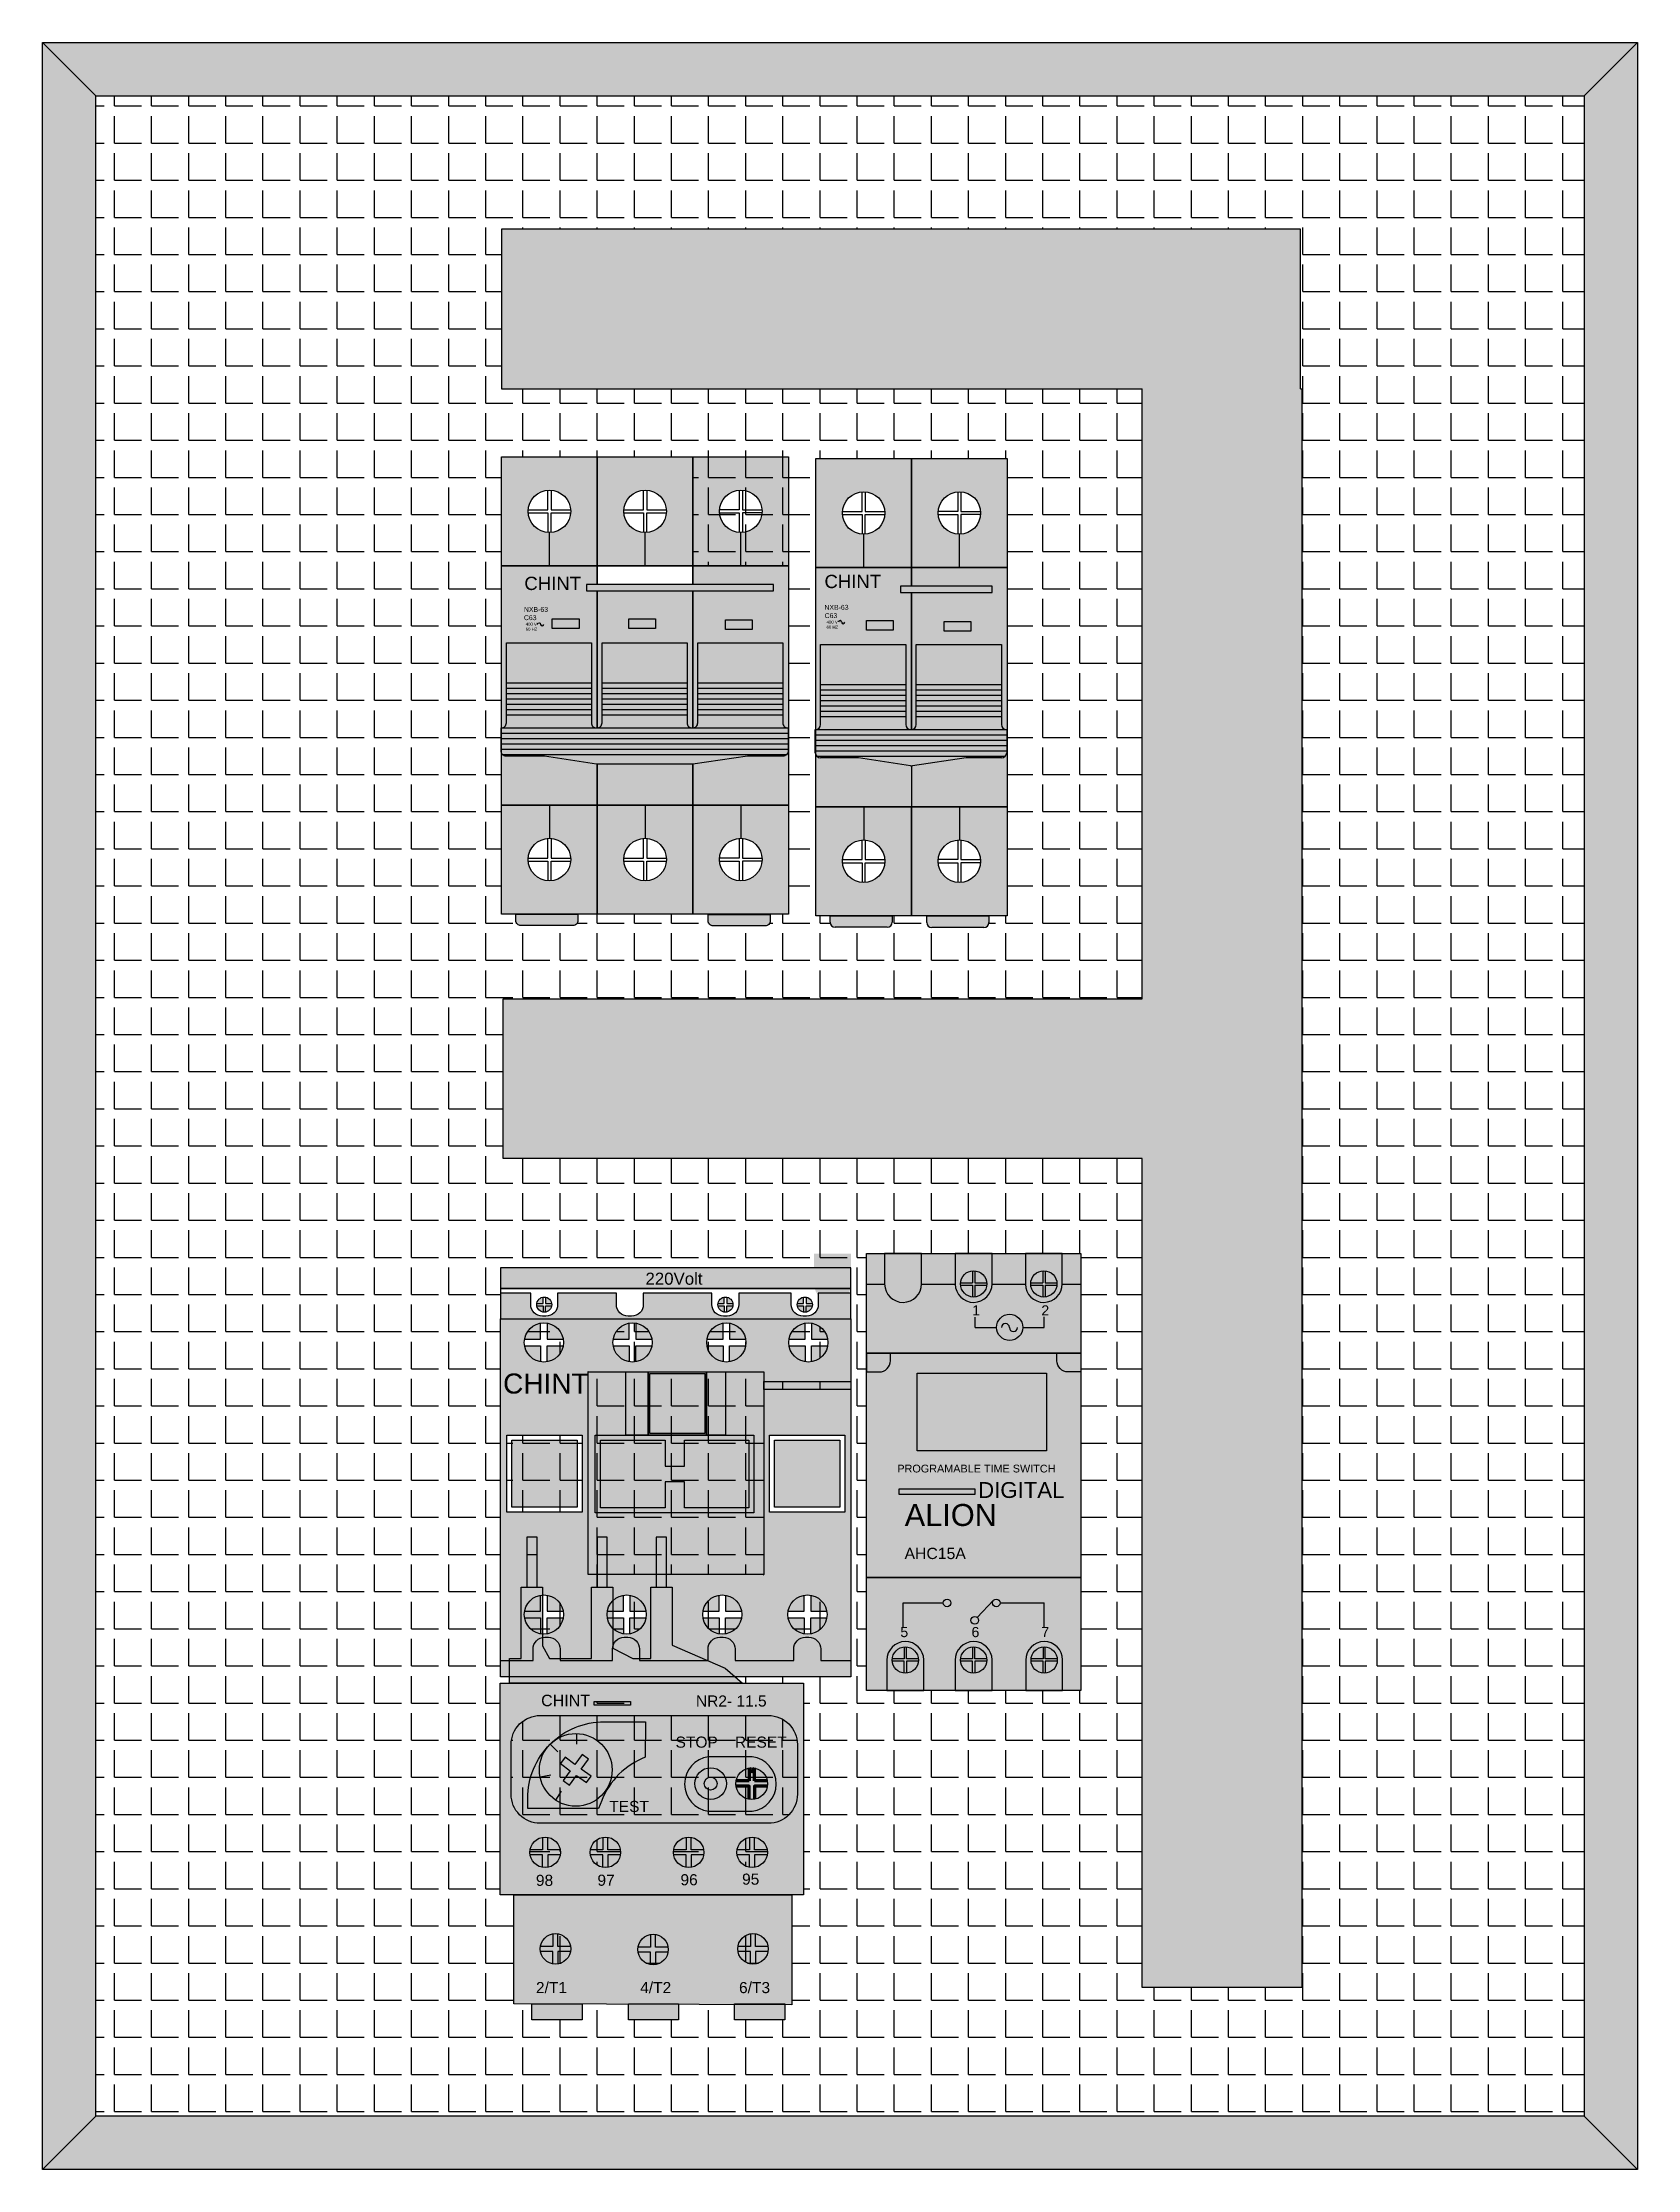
# Model space of a CAD drawing. Header units: millimetres. Extents: x 2499 to 4503, y 2704 to 3691.
# Drawn here: x 2499.2 to 2799.2, y 3290.9 to 3690.9 of the extents above; entities that cross this region are included whole.
import ezdxf

# ---------------------------------------------------------------- set-up
doc = ezdxf.new("R2010")
doc.units = ezdxf.units.MM
doc.layers.add('Imágenes', color=250, linetype='Continuous')
doc.layers.add('Rellenos sólidos', color=7, linetype='Continuous', true_color=0xffffff)
doc.styles.get("Standard").update_dxf_attribs({"font": 'arial.ttf'})

msp = doc.modelspace()

# ---------------------------------------------------------------- texts
at = {"color": 18, "true_color": 0x000000}
msp.add_text('CHINT', height=2.5, dxfattribs=at).set_placement((2646.251, 3588.276))
at = {"color": 0, "insert": (2589.802, 3590.418), "char_height": 2.5, "attachment_point": 1}
msp.add_mtext_dynamic_manual_height_columns('{\\C143;\\c14659450;CHINT}', width=6.29768, gutter_width=12.5, heights=[0], dxfattribs=at)
at = {"color": 18, "true_color": 0x000000, "attachment_point": 1}
for s, width, gutter_width, insert, char_height in [('{\\C7;220Volt}', 7.72043, 11.334, (2612.581, 3459.537), 2.26686), ('1', 0.54752, 9.557, (2674.028, 3453.394), 1.911), ('2', 0.54752, 9.557, (2687.04, 3453.394), 1.911), ('PROGRAMABLE TIME SWITCH', 31.10749, 7.285, (2659.961, 3423.419), 1.45695), ('DIGITAL', 7.52947, 14.932, (2675.156, 3420.153), 2.9863), ('ALION', 14.08498, 20.678, (2661.346, 3416.032), 4.1356), ('AHC15A', 6.0067, 10.609, (2661.315, 3407.797), 2.1219), ('5', 0.54752, 9.557, (2660.52, 3392.903), 1.911), ('6', 0.54752, 9.557, (2673.904, 3392.903), 1.911), ('7', 0.54752, 9.557, (2687.039, 3392.903), 1.911), ('NR2- 11.5', 17.67975, 10.443, (2622.074, 3380.027), 2.0887), ('STOP', 6.90337, 10.443, (2618.244, 3372.289), 2.0887), ('RESET', 7.34132, 10.443, (2629.413, 3372.289), 2.0887), ('TEST', 6.90337, 10.443, (2605.779, 3360.197), 2.0887), ('98', 11.89765, 10.443, (2591.977, 3346.298), 2.0887), ('97', 11.89765, 10.443, (2603.545, 3346.321), 2.0887), ('96', 11.89765, 10.443, (2619.165, 3346.412), 2.0887), ('95', 11.89765, 10.443, (2630.753, 3346.523), 2.0887), ('2/T1', 11.89765, 10.443, (2591.977, 3326.128), 2.0887), ('4/T2', 11.89765, 10.443, (2611.585, 3326.128), 2.0887), ('6/T3', 11.89765, 10.443, (2630.183, 3326.128), 2.0887)]:
    msp.add_mtext_dynamic_manual_height_columns(s, width=width, gutter_width=gutter_width, heights=[0], dxfattribs=dict(at, insert=insert, char_height=char_height))
at = {"color": 150, "attachment_point": 1}
for width, gutter_width, insert, char_height in [(9.25972, 18.841, (2585.806, 3440.57), 3.7682), (5.30271, 10.79, (2592.956, 3380.16), 2.1579)]:
    msp.add_mtext_dynamic_manual_height_columns('CHINT', width=width, gutter_width=gutter_width, heights=[0], dxfattribs=dict(at, insert=insert, char_height=char_height))
at = {"layer": 'Imágenes', "color": 18, "true_color": 0x000000}
for s, height, p in [('NXB-63', 0.9275, (2646.249, 3584.199)), ('C63', 0.9275, (2646.283, 3582.637)), ('400 V', 0.5731, (2646.663, 3581.605)), ('60 HZ', 0.5731, (2646.643, 3580.647))]:
    msp.add_text(s, height=height, dxfattribs=at).set_placement(p)
at = {"layer": 'Imágenes', "attachment_point": 1}
for s, width, gutter_width, insert, char_height in [('NXB-63\\PC63', 0.55487, 4.638, (2589.725, 3584.729), 0.9275), ('400 V \\P60 HZ', 3.81477, 2.866, (2590.051, 3581.78), 0.5731)]:
    msp.add_mtext_dynamic_manual_height_columns(s, width=width, gutter_width=gutter_width, heights=[0], dxfattribs=dict(at, insert=insert, char_height=char_height))

# ---------------------------------------------------------------- hatches: boundary and pattern name
at = {"transparency": 33554681}
h = msp.add_hatch(color=150, dxfattribs=at)
h.dxf.hatch_style = 1
h.paths.add_polyline_path([(2636.672, 3588.933), (2601.462, 3588.938), (2601.462, 3587.741), (2636.672, 3587.736)])
h = msp.add_hatch(color=150, dxfattribs=at)
h.dxf.hatch_style = 1
h.paths.add_polyline_path([(2651.232, 3460.451), (2585.296, 3460.451), (2585.296, 3456.556), (2651.232, 3456.556)])
at = {"true_color": 0xc7c8ca}
h = msp.add_hatch(color=9, dxfattribs=at)
h.dxf.hatch_style = 1
edge = h.paths.add_edge_path()
edge.add_line((2657.57, 3463.134), (2657.57, 3457.388))
edge.add_arc((2661.043, 3457.425), 3.473, 180.6084, 360)
edge.add_line((2664.515, 3457.425), (2664.515, 3463.134))
edge.add_line((2664.515, 3463.134), (2657.57, 3463.134))
edge = h.paths.add_edge_path()
edge.add_line((2644.304, 3463.134), (2644.304, 3457.388))
edge.add_arc((2647.777, 3457.425), 3.473, 180.6084, 360)
edge.add_line((2651.249, 3457.425), (2651.249, 3463.134))
edge.add_line((2651.249, 3463.134), (2644.304, 3463.134))
h = msp.add_hatch(color=7)
h.dxf.hatch_style = 1
h.paths.add_polyline_path([(2654.135, 3463.134), (2694.482, 3463.134), (2694.482, 3444.406), (2654.135, 3444.406)])
h = msp.add_hatch(color=9, dxfattribs=at)
h.dxf.hatch_style = 1
edge = h.paths.add_edge_path()
edge.add_line((2670.836, 3463.134), (2670.836, 3457.388))
edge.add_arc((2674.309, 3457.425), 3.473, 180.6084, 360)
edge.add_line((2677.781, 3457.425), (2677.781, 3463.134))
edge.add_line((2677.781, 3463.134), (2670.836, 3463.134))
edge = h.paths.add_edge_path()
edge.add_line((2657.57, 3463.134), (2657.57, 3457.388))
edge.add_arc((2661.043, 3457.425), 3.473, 180.6084, 360)
edge.add_line((2664.515, 3457.425), (2664.515, 3463.134))
edge.add_line((2664.515, 3463.134), (2657.57, 3463.134))
h = msp.add_hatch(color=9, dxfattribs=at)
h.dxf.hatch_style = 1
edge = h.paths.add_edge_path()
edge.add_line((2684.045, 3463.134), (2684.045, 3457.388))
edge.add_arc((2687.518, 3457.425), 3.473, 180.6084, 360)
edge.add_line((2690.99, 3457.425), (2690.99, 3463.134))
edge.add_line((2690.99, 3463.134), (2684.045, 3463.134))
edge = h.paths.add_edge_path()
edge.add_line((2670.779, 3463.134), (2670.779, 3457.388))
edge.add_arc((2674.252, 3457.425), 3.473, 180.6084, 360)
edge.add_line((2677.724, 3457.425), (2677.724, 3463.134))
edge.add_line((2677.724, 3463.134), (2670.779, 3463.134))
at = {"true_color": 0xffffff, "transparency": 33554681}
h = msp.add_hatch(color=7, dxfattribs=at)
h.dxf.hatch_style = 1
h.paths.add_polyline_path([(2590.996, 3455.707), (2585.296, 3455.707), (2585.296, 3450.879), (2651.239, 3450.879), (2651.239, 3455.707), (2645.087, 3455.707), (2645.087, 3453.546, -0.4142136), (2642.885, 3451.344), (2642.218, 3451.344, -0.4142136), (2640.017, 3453.546), (2640.017, 3455.707), (2630.145, 3455.707), (2630.145, 3453.546, -0.4142136), (2627.943, 3451.344), (2627.276, 3451.344, -0.4142136), (2625.075, 3453.546), (2625.075, 3455.707), (2612.18, 3455.707), (2612.18, 3453.546, -0.4142136), (2609.979, 3451.344), (2609.312, 3451.344, -0.4142136), (2607.11, 3453.546), (2607.11, 3455.707), (2596.067, 3455.707), (2596.067, 3453.546, -0.4142136), (2593.865, 3451.344), (2593.198, 3451.344, -0.4142136), (2590.996, 3453.546)])
h = msp.add_hatch(color=7, dxfattribs=at)
h.dxf.hatch_style = 1
h.paths.add_polyline_path([(2594.096, 3398.87), (2594.096, 3395.852), (2597.115, 3395.852, 0.3191977)])
h.paths.add_polyline_path([(2592.868, 3398.87, 0.3191977), (2589.85, 3395.852), (2592.868, 3395.852)])
h.paths.add_polyline_path([(2592.868, 3394.624), (2589.85, 3394.624, 0.3191977), (2592.868, 3391.605)])
h.paths.add_polyline_path([(2597.115, 3394.624), (2594.096, 3394.624), (2594.096, 3391.605, 0.3191977)])
h.paths.add_polyline_path([(2608.44, 3398.87, 0.3191977), (2605.422, 3395.852), (2608.44, 3395.852)])
h.paths.add_polyline_path([(2609.668, 3398.87), (2609.668, 3395.852), (2612.687, 3395.852, 0.3191977)])
h.paths.add_polyline_path([(2612.687, 3394.624), (2609.668, 3394.624), (2609.668, 3391.605, 0.3191977)])
h.paths.add_polyline_path([(2608.44, 3394.624), (2605.422, 3394.624, 0.3191977), (2608.44, 3391.605)])
h.paths.add_polyline_path([(2627.643, 3398.87), (2627.643, 3395.852), (2630.662, 3395.852, 0.3191977)])
h.paths.add_polyline_path([(2626.415, 3398.87, 0.3191977), (2623.397, 3395.852), (2626.415, 3395.852)])
h.paths.add_polyline_path([(2626.415, 3394.624), (2623.397, 3394.624, 0.3191977), (2626.415, 3391.605)])
h.paths.add_polyline_path([(2630.662, 3394.624), (2627.643, 3394.624), (2627.643, 3391.605, 0.3191977)])
h.paths.add_polyline_path([(2642.439, 3398.87, 0.3191977), (2639.42, 3395.852), (2642.439, 3395.852)])
h.paths.add_polyline_path([(2642.439, 3394.624), (2639.42, 3394.624, 0.3191977), (2642.439, 3391.605)])
h.paths.add_polyline_path([(2646.685, 3394.624), (2643.667, 3394.624), (2643.667, 3391.605, 0.3191977)])
h.paths.add_polyline_path([(2643.667, 3398.87), (2643.667, 3395.852), (2646.685, 3395.852, 0.3191977)])
h.paths.add_polyline_path([(2610.766, 3450.048), (2610.766, 3447.029), (2613.785, 3447.029, 0.3191977)])
h.paths.add_polyline_path([(2609.538, 3450.048, 0.3191977), (2606.519, 3447.029), (2609.538, 3447.029)])
h.paths.add_polyline_path([(2609.538, 3445.801), (2606.519, 3445.801, 0.3191977), (2609.538, 3442.783)])
h.paths.add_polyline_path([(2613.785, 3445.801), (2610.766, 3445.801), (2610.766, 3442.783, 0.3191977)])
h.paths.add_polyline_path([(2594.096, 3450.048), (2594.096, 3447.029), (2597.115, 3447.029, 0.3191977)])
h.paths.add_polyline_path([(2592.868, 3450.048, 0.3191977), (2589.85, 3447.029), (2592.868, 3447.029)])
h.paths.add_polyline_path([(2592.868, 3445.801), (2589.85, 3445.801, 0.3191977), (2592.868, 3442.783)])
h.paths.add_polyline_path([(2597.115, 3445.801), (2594.096, 3445.801), (2594.096, 3442.783, 0.3191977)])
h.paths.add_polyline_path([(2627.176, 3450.048, 0.3191977), (2624.157, 3447.029), (2627.176, 3447.029)])
h.paths.add_polyline_path([(2627.176, 3445.801), (2624.157, 3445.801, 0.3191977), (2627.176, 3442.783)])
h.paths.add_polyline_path([(2631.423, 3445.801), (2628.404, 3445.801), (2628.404, 3442.783, 0.3191977)])
h.paths.add_polyline_path([(2628.404, 3450.048), (2628.404, 3447.029), (2631.423, 3447.029, 0.3191977)])
h.paths.add_polyline_path([(2642.608, 3450.048, 0.3191977), (2639.589, 3447.029), (2642.608, 3447.029)])
h.paths.add_polyline_path([(2643.836, 3450.048), (2643.836, 3447.029), (2646.855, 3447.029, 0.3191977)])
h.paths.add_polyline_path([(2646.855, 3445.801), (2643.836, 3445.801), (2643.836, 3442.783, 0.3191977)])
h.paths.add_polyline_path([(2642.608, 3445.801), (2639.589, 3445.801, 0.3191977), (2642.608, 3442.783)])
h.paths.add_polyline_path([(2643.969, 3453.289), (2642.805, 3453.289), (2642.805, 3452.125, 0.3191977)])
h.paths.add_polyline_path([(2642.805, 3454.926), (2642.805, 3453.762), (2643.969, 3453.762, 0.3191977)])
h.paths.add_polyline_path([(2642.332, 3454.926, 0.3191977), (2641.168, 3453.762), (2642.332, 3453.762)])
h.paths.add_polyline_path([(2642.332, 3453.289), (2641.168, 3453.289, 0.3191977), (2642.332, 3452.125)])
h.paths.add_polyline_path([(2629.027, 3453.289), (2627.863, 3453.289), (2627.863, 3452.125, 0.3191977)])
h.paths.add_polyline_path([(2627.863, 3454.926), (2627.863, 3453.762), (2629.027, 3453.762, 0.3191977)])
h.paths.add_polyline_path([(2627.39, 3454.926, 0.3191977), (2626.226, 3453.762), (2627.39, 3453.762)])
h.paths.add_polyline_path([(2627.39, 3453.289), (2626.226, 3453.289, 0.3191977), (2627.39, 3452.125)])
h.paths.add_polyline_path([(2593.311, 3454.926, 0.3191977), (2592.148, 3453.762), (2593.311, 3453.762)])
h.paths.add_polyline_path([(2593.785, 3454.926), (2593.785, 3453.762), (2594.948, 3453.762, 0.3191977)])
h.paths.add_polyline_path([(2594.948, 3453.289), (2593.785, 3453.289), (2593.785, 3452.125, 0.3191977)])
h.paths.add_polyline_path([(2593.311, 3453.289), (2592.148, 3453.289, 0.3191977), (2593.311, 3452.125)])
at = {"true_color": 0x000000, "transparency": 33554681}
h = msp.add_hatch(color=18, dxfattribs=at)
h.dxf.hatch_style = 1
h.paths.add_polyline_path([(2601.793, 3440.869), (2601.771, 3440.869), (2601.793, 3440.894), (2601.793, 3440.869), (2634.847, 3440.869), (2634.847, 3439.037), (2651.239, 3439.037), (2651.239, 3440.869), (2651.239, 3450.879), (2585.296, 3450.879), (2585.296, 3386.605), (2591.448, 3386.605), (2591.448, 3388.767, -0.4142136), (2593.65, 3390.968), (2594.317, 3390.968, -0.4142136), (2596.518, 3388.767), (2596.518, 3386.605), (2606.39, 3386.605), (2606.39, 3388.767, -0.4142136), (2608.592, 3390.968), (2609.259, 3390.968, -0.4142136), (2611.46, 3388.767), (2611.46, 3386.605), (2624.355, 3386.605), (2624.355, 3388.767, -0.4142136), (2626.557, 3390.968), (2627.223, 3390.968, -0.4142136), (2629.425, 3388.767), (2629.425, 3386.605), (2640.469, 3386.605), (2640.469, 3388.767, -0.4142136), (2642.67, 3390.968), (2643.337, 3390.968, -0.4142136), (2645.539, 3388.767), (2645.539, 3386.605), (2651.239, 3386.605), (2651.239, 3437.57), (2634.847, 3437.57), (2634.847, 3402.767), (2601.793, 3402.767)])
h.paths.add_polyline_path([(2600.663, 3428.976), (2600.663, 3414.504), (2586.483, 3414.504), (2586.483, 3428.976)], flags=16)
h.paths.add_polyline_path([(2599.716, 3428.029), (2599.716, 3415.451), (2587.43, 3415.451), (2587.43, 3428.029)], flags=0)
h.paths.add_polyline_path([(2589.798, 3446.415, -1), (2597.166, 3446.415, -1)], flags=16)
h.paths.add_polyline_path([(2606.468, 3446.415, -1), (2613.836, 3446.415, -1)], flags=16)
h.paths.add_polyline_path([(2597.166, 3395.238, -1), (2589.798, 3395.238, -1)], flags=16)
h.paths.add_polyline_path([(2624.106, 3446.415, -1), (2631.474, 3446.415, -1)], flags=16)
h.paths.add_polyline_path([(2612.738, 3395.238, -1), (2605.37, 3395.238, -1)], flags=16)
h.paths.add_polyline_path([(2635.904, 3428.976), (2650.084, 3428.976), (2650.084, 3414.504), (2635.904, 3414.504)], flags=16)
h.paths.add_polyline_path([(2636.85, 3428.029), (2649.137, 3428.029), (2649.137, 3415.451), (2636.85, 3415.451)], flags=0)
h.paths.add_polyline_path([(2630.714, 3395.238, -1), (2623.345, 3395.238, -1)], flags=16)
h.paths.add_polyline_path([(2639.538, 3446.415, -1), (2646.906, 3446.415, -1)], flags=16)
h.paths.add_polyline_path([(2646.737, 3395.238, -1), (2639.368, 3395.238, -1)], flags=16)
h.paths.add_polyline_path([(2584.602, 3434.679), (2602.569, 3434.679), (2602.569, 3442.445), (2584.602, 3442.445)], flags=9)
at = {"true_color": 0xffffff}
h = msp.add_hatch(color=7, dxfattribs=at)
h.dxf.hatch_style = 1
h.paths.add_polyline_path([(2654.135, 3444.406), (2694.482, 3444.406), (2694.482, 3402.2), (2654.135, 3402.2)])
h.paths.add_polyline_path([(2654.135, 3402.2), (2694.482, 3402.2), (2694.482, 3380.973), (2654.135, 3380.973)])
at = {"true_color": 0x000000}
h = msp.add_hatch(color=18, dxfattribs=at)
h.dxf.hatch_style = 1
h.paths.add_polyline_path([(2601.793, 3440.869), (2634.847, 3440.869), (2634.847, 3402.767), (2601.793, 3402.767)])
at = {"true_color": 0x636466}
h = msp.add_hatch(color=251, dxfattribs=at)
h.dxf.hatch_style = 1
h.paths.add_polyline_path([(2663.686, 3440.611), (2688.006, 3440.611), (2688.006, 3426.001), (2663.686, 3426.001)])
h = msp.add_hatch(color=150)
h.dxf.hatch_style = 1
h.paths.add_polyline_path([(2634.847, 3439.037), (2651.239, 3439.037), (2651.239, 3437.57), (2634.847, 3437.57)])
h = msp.add_hatch(color=150)
h.dxf.hatch_style = 1
h.paths.add_polyline_path([(2587.43, 3428.029), (2599.716, 3428.029), (2599.716, 3415.451), (2587.43, 3415.451)])
h.paths.add_polyline_path([(2636.85, 3428.029), (2649.137, 3428.029), (2649.137, 3415.451), (2636.85, 3415.451)])
h = msp.add_hatch(color=150)
h.dxf.hatch_style = 1
h.paths.add_polyline_path([(2632.032, 3428.038), (2632.032, 3415.3), (2619.921, 3415.3), (2619.921, 3420.184), (2616.311, 3420.184), (2616.311, 3415.3), (2604.094, 3415.3), (2604.094, 3428.038), (2616.311, 3428.038), (2616.311, 3423.153), (2619.921, 3423.153), (2619.921, 3428.038)])
at = {"true_color": 0x000000}
h = msp.add_hatch(color=18, dxfattribs=at)
h.dxf.hatch_style = 1
h.paths.add_polyline_path([(2660.277, 3418.9), (2674.529, 3418.9), (2674.529, 3417.826), (2660.277, 3417.826)])
h = msp.add_hatch(color=18, dxfattribs=at)
h.dxf.hatch_style = 1
h.paths.add_polyline_path([(2606.422, 3388.936), (2610.22, 3386.988), (2613.565, 3386.988), (2613.565, 3400.384), (2617.577, 3400.384), (2617.577, 3389.461), (2627.57, 3385.173), (2630.812, 3382.362), (2587.033, 3382.362), (2587.033, 3386.988), (2589.201, 3386.988), (2589.201, 3400.384), (2593.213, 3400.384), (2593.213, 3389.374), (2594.536, 3386.988), (2602.411, 3386.988), (2602.411, 3400.384), (2606.422, 3400.384)])
at = {"true_color": 0xffffff, "transparency": 33554681}
h = msp.add_hatch(color=7, dxfattribs=at)
h.dxf.hatch_style = 1
h.paths.add_polyline_path([(2651.239, 3386.605), (2645.539, 3386.605), (2645.539, 3388.767, 0.4142136), (2643.337, 3390.968), (2642.67, 3390.968, 0.4142136), (2640.469, 3388.767), (2640.469, 3386.605), (2629.425, 3386.605), (2629.425, 3388.767, 0.4142136), (2627.223, 3390.968), (2626.557, 3390.968, 0.4142136), (2624.355, 3388.767), (2624.355, 3386.605), (2611.46, 3386.605), (2611.46, 3388.767, 0.4142136), (2609.259, 3390.968), (2608.592, 3390.968, 0.4142136), (2606.39, 3388.767), (2606.39, 3386.605), (2596.518, 3386.605), (2596.518, 3388.767, 0.4142136), (2594.317, 3390.968), (2593.65, 3390.968, 0.4142136), (2591.448, 3388.767), (2591.448, 3386.605), (2585.296, 3386.605), (2585.296, 3383.546), (2651.239, 3383.546)])
at = {"true_color": 0xc7c8ca}
h = msp.add_hatch(color=9, dxfattribs=at)
h.dxf.hatch_style = 1
edge = h.paths.add_edge_path()
edge.add_line((2664.935, 3380.973), (2664.935, 3386.718))
edge.add_arc((2661.463, 3386.682), 3.473, 0.6084, 180)
edge.add_line((2657.99, 3386.682), (2657.99, 3380.973))
edge.add_line((2657.99, 3380.973), (2664.935, 3380.973))
h = msp.add_hatch(color=9, dxfattribs=at)
h.dxf.hatch_style = 1
edge = h.paths.add_edge_path()
edge.add_line((2677.781, 3380.973), (2677.781, 3386.718))
edge.add_arc((2674.309, 3386.682), 3.473, 0.6084, 180)
edge.add_line((2670.836, 3386.682), (2670.836, 3380.973))
edge.add_line((2670.836, 3380.973), (2677.781, 3380.973))
h = msp.add_hatch(color=9, dxfattribs=at)
h.dxf.hatch_style = 1
edge = h.paths.add_edge_path()
edge.add_line((2691.047, 3380.973), (2691.047, 3386.718))
edge.add_arc((2687.575, 3386.682), 3.473, 0.6084, 180)
edge.add_line((2684.102, 3386.682), (2684.102, 3380.973))
edge.add_line((2684.102, 3380.973), (2691.047, 3380.973))
h = msp.add_hatch(color=7)
h.dxf.hatch_style = 1
h.paths.add_polyline_path([(2585.262, 3382.362), (2642.324, 3382.362), (2642.324, 3342.535), (2585.262, 3342.535)])
h = msp.add_hatch(color=150)
h.dxf.hatch_style = 1
h.paths.add_polyline_path([(2602.927, 3378.887), (2609.759, 3378.887), (2609.759, 3378.219), (2602.927, 3378.219)])
edge = h.paths.add_edge_path()
edge.add_arc((2599.48, 3366.028), 6.835, 0, 360)
h = msp.add_hatch(color=5)
h.dxf.hatch_style = 1
h.paths.add_polyline_path([(2602.927, 3378.887), (2609.759, 3378.887), (2609.759, 3378.219), (2602.927, 3378.219)])
h = msp.add_hatch(color=150)
h.dxf.hatch_style = 1
h.paths.add_polyline_path([(2602.927, 3378.887), (2609.759, 3378.887), (2609.759, 3378.219), (2602.927, 3378.219)])
at = {"true_color": 0x000000}
h = msp.add_hatch(color=18, dxfattribs=at)
h.dxf.hatch_style = 1
edge = h.paths.add_edge_path()
edge.add_arc((2617.757, 3354.964), 14.417, 111.17335, 158.41793)
edge.add_line((2604.351, 3360.267), (2603.746, 3358.739))
edge.add_line((2603.746, 3358.739), (2590.429, 3358.739))
edge.add_line((2590.429, 3358.739), (2590.429, 3360.671))
edge.add_arc((2604.846, 3360.671), 14.417, 90, 180, ccw=False)
edge.add_line((2604.846, 3375.088), (2612.563, 3375.088))
edge.add_line((2612.563, 3375.088), (2612.55, 3368.408))
h = msp.add_hatch(color=5)
h.dxf.hatch_style = 1
edge = h.paths.add_edge_path()
edge.add_arc((2599.48, 3366.028), 6.835, 0, 360)
h = msp.add_hatch(color=18, dxfattribs=at)
h.dxf.hatch_style = 1
edge = h.paths.add_edge_path()
edge.add_arc((2625.099, 3363.36), 5.16, 97.16394, 262.83606)
edge.add_line((2624.455, 3358.24), (2632.649, 3358.24))
edge.add_arc((2632.005, 3363.36), 5.16, 277.16394, 442.83606)
edge.add_line((2632.649, 3368.48), (2624.455, 3368.48))
at = {"true_color": 0xed1f24}
h = msp.add_hatch(color=240, dxfattribs=at)
h.dxf.hatch_style = 1
edge = h.paths.add_edge_path()
edge.add_arc((2624.841, 3363.456), 2.98, 0, 360)
h = msp.add_hatch(color=5)
h.dxf.hatch_style = 1
edge = h.paths.add_edge_path()
edge.add_arc((2632.569, 3363.417), 2.987, 0, 360)
h = msp.add_hatch(color=150)
h.dxf.hatch_style = 1
edge = h.paths.add_edge_path()
edge.add_arc((2632.569, 3363.417), 2.987, 0, 360)
h = msp.add_hatch(color=7)
h.dxf.hatch_style = 1
h.paths.add_polyline_path([(2587.842, 3342.535), (2640.123, 3342.535), (2640.123, 3321.866), (2587.842, 3322.016)])
at = {"true_color": 0x000000}
h = msp.add_hatch(color=18, dxfattribs=at)
h.dxf.hatch_style = 1
h.paths.add_polyline_path([(2591.223, 3322.006), (2600.675, 3322.006), (2600.675, 3319.019), (2591.223, 3319.019)])
h = msp.add_hatch(color=18, dxfattribs=at)
h.dxf.hatch_style = 1
h.paths.add_polyline_path([(2609.372, 3322.006), (2618.824, 3322.006), (2618.824, 3319.019), (2609.372, 3319.019)])
h = msp.add_hatch(color=18, dxfattribs=at)
h.dxf.hatch_style = 1
h.paths.add_polyline_path([(2629.345, 3322.006), (2638.797, 3322.006), (2638.797, 3319.019), (2629.345, 3319.019)])
at = {"layer": 'Imágenes', "true_color": 0xffffff, "transparency": 33554681}
h = msp.add_hatch(color=7, dxfattribs=at)
h.dxf.hatch_style = 1
h.paths.add_polyline_path([(2603.517, 3612.969), (2585.517, 3612.969), (2585.517, 3592.469), (2603.517, 3592.469)])
h.paths.add_polyline_path([(2598.517, 3602.719, -1), (2590.517, 3602.719, -1)], flags=16)
h.paths.add_polyline_path([(2621.517, 3612.969), (2603.517, 3612.969), (2603.517, 3592.469), (2621.517, 3592.469)])
h.paths.add_polyline_path([(2616.517, 3602.719, -1), (2608.517, 3602.719, -1)], flags=16)
h.paths.add_polyline_path([(2639.517, 3612.969), (2621.517, 3612.969), (2621.517, 3592.469), (2639.517, 3592.469)])
h.paths.add_polyline_path([(2634.517, 3602.719, -1), (2626.517, 3602.719, -1)], flags=16)
h.paths.add_polyline_path([(2585.517, 3547.469), (2585.517, 3526.969), (2603.517, 3526.969), (2603.517, 3547.469)])
h.paths.add_polyline_path([(2598.517, 3537.219, -1), (2590.517, 3537.219, -1)], flags=16)
h.paths.add_polyline_path([(2603.517, 3547.469), (2603.517, 3526.969), (2621.517, 3526.969), (2621.517, 3547.469)])
h.paths.add_polyline_path([(2616.517, 3537.219, -1), (2608.517, 3537.219, -1)], flags=16)
h.paths.add_polyline_path([(2621.517, 3547.469), (2621.517, 3526.969), (2639.517, 3526.969), (2639.517, 3547.469)])
h.paths.add_polyline_path([(2634.517, 3537.219, -1), (2626.517, 3537.219, -1)], flags=16)
at = {"layer": 'Imágenes', "transparency": 33554681}
h = msp.add_hatch(color=7, dxfattribs=at)
h.dxf.hatch_style = 1
h.paths.add_polyline_path([(2680.686, 3612.657), (2662.686, 3612.657), (2662.686, 3592.157), (2671.686, 3592.157), (2671.686, 3598.407, -0.4142136), (2667.686, 3602.407, -1), (2675.686, 3602.407, -0.4142136), (2671.686, 3598.407), (2671.686, 3592.157), (2680.686, 3592.157)])
h.paths.add_polyline_path([(2662.686, 3612.657), (2662.611, 3612.657), (2644.686, 3612.657), (2644.686, 3592.157), (2653.686, 3592.157), (2653.686, 3598.407, -0.4142136), (2649.686, 3602.407, -1), (2657.686, 3602.407, -0.4142136), (2653.686, 3598.407), (2653.686, 3592.157), (2662.686, 3592.157)])
h.paths.add_polyline_path([(2680.686, 3592.157), (2662.686, 3592.157), (2662.686, 3588.622), (2677.841, 3588.62), (2677.841, 3587.423), (2662.715, 3587.428), (2662.686, 3587.428), (2662.686, 3561.659, 0.3928548), (2663.584, 3562.626), (2663.584, 3577.657), (2679.584, 3577.657), (2679.584, 3562.626, 0.4550691), (2680.686, 3561.666)])
h.paths.add_polyline_path([(2668.805, 3581.99), (2673.847, 3581.99), (2673.847, 3580.191), (2668.805, 3580.191)], flags=16)
h.paths.add_polyline_path([(2680.584, 3557.326, -0.4142136), (2679.615, 3556.357), (2673.109, 3556.357, 0.0368354), (2672.967, 3556.346), (2662.689, 3554.836), (2662.686, 3547.157), (2680.686, 3547.157)])
h.paths.add_polyline_path([(2662.689, 3554.849, -0.0376382), (2662.505, 3554.863), (2652.727, 3556.346, 0.0372544), (2652.583, 3556.357), (2645.553, 3556.357, -0.2842982), (2644.686, 3556.893), (2644.686, 3547.157), (2662.686, 3547.157)])
h.paths.add_polyline_path([(2662.686, 3547.157), (2653.686, 3547.157), (2653.686, 3540.907, -0.4142136), (2657.686, 3536.907, -1), (2649.686, 3536.907, -0.4142136), (2653.686, 3540.907), (2653.686, 3547.157), (2644.686, 3547.157), (2644.686, 3526.657), (2662.686, 3526.657)])
h.paths.add_polyline_path([(2671.686, 3547.157), (2662.686, 3547.157), (2662.686, 3526.657), (2662.769, 3526.657), (2680.686, 3526.657), (2680.686, 3547.157), (2671.686, 3547.157), (2671.686, 3540.907, -0.4142136), (2675.686, 3536.907, -1), (2667.686, 3536.907, -0.4142136), (2671.686, 3540.907)])
at = {"layer": 'Imágenes', "true_color": 0xffffff, "transparency": 33554681}
h = msp.add_hatch(color=7, dxfattribs=at)
h.dxf.hatch_style = 1
h.paths.add_polyline_path([(2601.462, 3587.741), (2601.462, 3588.938), (2603.517, 3588.938), (2603.517, 3592.469), (2585.517, 3592.469), (2585.517, 3547.469), (2603.517, 3547.469), (2621.517, 3547.469), (2639.517, 3547.469), (2639.517, 3592.469), (2621.517, 3592.469), (2621.517, 3588.935), (2636.672, 3588.933), (2636.672, 3587.736)])
h.paths.add_polyline_path([(2589.003, 3586.51), (2600.923, 3586.51), (2600.923, 3591.662), (2589.003, 3591.662)], flags=24)
at = {"layer": 'Imágenes', "transparency": 33554681}
h = msp.add_hatch(color=7, dxfattribs=at)
h.dxf.hatch_style = 1
h.paths.add_polyline_path([(2644.529, 3561.657), (2644.529, 3557.326), (2644.631, 3547.157), (2644.631, 3592.157), (2662.631, 3592.157), (2662.631, 3588.622), (2677.786, 3588.62), (2677.786, 3587.423), (2662.66, 3587.428), (2662.631, 3587.428), (2662.631, 3561.657)])
h.paths.add_polyline_path([(2654.157, 3582.169), (2659.199, 3582.169), (2659.199, 3580.371), (2654.157, 3580.371)], flags=0)
h.paths.add_polyline_path([(2662.631, 3592.157), (2644.631, 3592.157), (2644.631, 3561.659, 0.3928548), (2645.529, 3562.626), (2645.529, 3577.657), (2661.529, 3577.657), (2661.529, 3562.626, 0.4142136), (2662.498, 3561.657), (2662.631, 3561.657), (2662.631, 3587.428), (2660.576, 3587.428), (2660.576, 3588.625), (2662.577, 3588.622), (2662.631, 3588.622)], flags=16)
h.paths.add_polyline_path([(2659.199, 3582.169), (2659.199, 3580.371), (2654.157, 3580.371), (2654.157, 3582.169)], flags=0)
h.paths.add_polyline_path([(2662.631, 3592.157), (2644.631, 3592.157), (2644.631, 3561.659, 0.3928548), (2645.529, 3562.626), (2645.529, 3577.657), (2661.529, 3577.657), (2661.529, 3562.626, 0.4142136), (2662.498, 3561.657), (2662.631, 3561.657), (2662.631, 3587.428), (2677.786, 3587.423), (2677.786, 3588.62), (2662.631, 3588.622)], flags=17)
h = msp.add_hatch(color=7, dxfattribs=at)
h.dxf.hatch_style = 1
h.paths.add_polyline_path([(2644.584, 3561.255), (2644.584, 3556.924), (2644.686, 3546.755), (2644.686, 3591.755), (2662.686, 3591.755), (2662.686, 3588.22), (2677.841, 3588.218), (2677.841, 3587.021), (2662.715, 3587.026), (2662.686, 3587.026), (2662.686, 3561.255)])
h.paths.add_polyline_path([(2654.212, 3581.768), (2659.254, 3581.768), (2659.254, 3579.969), (2654.212, 3579.969)], flags=16)
at = {"layer": 'Imágenes', "true_color": 0x2776bb, "transparency": 33554681}
h = msp.add_hatch(color=152, dxfattribs=at)
h.dxf.hatch_style = 1
h.paths.add_polyline_path([(2661.529, 3577.657), (2645.529, 3577.657), (2645.529, 3570.141), (2661.529, 3570.141)])
h.paths.add_polyline_path([(2661.529, 3570.141), (2645.529, 3570.141), (2645.529, 3569.141), (2661.529, 3569.141)])
h.paths.add_polyline_path([(2677.786, 3588.62), (2662.577, 3588.622), (2660.576, 3588.625), (2660.576, 3587.428), (2662.66, 3587.428), (2677.786, 3587.423)])
h.paths.add_polyline_path([(2661.529, 3569.141), (2645.529, 3569.141), (2645.529, 3562.626, -0.3928548), (2644.631, 3561.659), (2644.631, 3561.657), (2662.498, 3561.657, -0.4142136), (2661.529, 3562.626)])
h.paths.add_polyline_path([(2679.529, 3577.657), (2663.529, 3577.657), (2663.529, 3562.626, -0.3928548), (2662.631, 3561.659), (2662.631, 3561.657), (2680.498, 3561.657, -0.4142136), (2679.529, 3562.626)])
h.paths.add_polyline_path([(2680.529, 3559.657), (2662.602, 3559.657), (2644.631, 3559.657), (2644.631, 3558.657), (2662.686, 3558.657), (2680.529, 3558.657)])
h.paths.add_polyline_path([(2680.529, 3561.657), (2662.498, 3561.657), (2644.631, 3561.657), (2644.631, 3560.657), (2662.684, 3560.657), (2680.529, 3560.657)])
h.paths.add_polyline_path([(2680.529, 3560.657), (2662.602, 3560.657), (2644.631, 3560.657), (2644.631, 3559.657), (2662.685, 3559.657), (2680.529, 3559.657)])
h.paths.add_polyline_path([(2680.529, 3558.657), (2662.686, 3558.657), (2662.603, 3558.657), (2644.631, 3558.657), (2644.631, 3557.657), (2662.687, 3557.657), (2680.529, 3557.657)])
h.paths.add_polyline_path([(2680.529, 3557.657), (2662.687, 3557.657), (2644.631, 3557.657), (2644.631, 3556.893, 0.2842982), (2645.498, 3556.357), (2652.528, 3556.357, -0.0372544), (2652.672, 3556.346), (2662.45, 3554.863, 0.0742221), (2662.812, 3554.862), (2672.912, 3556.346, -0.0368354), (2673.054, 3556.357), (2679.56, 3556.357, 0.4142136), (2680.529, 3557.326)])
at = {"layer": 'Imágenes', "true_color": 0x58ba48, "transparency": 33554681}
h = msp.add_hatch(color=85, dxfattribs=at)
h.dxf.hatch_style = 1
h.paths.add_polyline_path([(2600.085, 3582.482), (2595.043, 3582.482), (2595.043, 3580.684), (2600.085, 3580.684)])
h = msp.add_hatch(color=85, dxfattribs=at)
h.dxf.hatch_style = 1
h.paths.add_polyline_path([(2614.49, 3582.482), (2609.448, 3582.482), (2609.448, 3580.684), (2614.49, 3580.684)])
h = msp.add_hatch(color=85, dxfattribs=at)
h.dxf.hatch_style = 1
h.paths.add_polyline_path([(2632.677, 3582.302), (2627.635, 3582.302), (2627.635, 3580.504), (2632.677, 3580.504)])
at = {"layer": 'Imágenes', "true_color": 0x000000, "transparency": 33554681}
h = msp.add_hatch(color=18, dxfattribs=at)
h.dxf.hatch_style = 1
h.paths.add_polyline_path([(2659.199, 3582.169), (2654.157, 3582.169), (2654.157, 3580.371), (2659.199, 3580.371)])
at = {"layer": 'Imágenes', "transparency": 33554681}
h = msp.add_hatch(color=3, dxfattribs=at)
h.dxf.hatch_style = 1
h.paths.add_polyline_path([(2659.199, 3582.169), (2654.157, 3582.169), (2654.157, 3580.371), (2659.199, 3580.371)])
h.paths.add_polyline_path([(2673.792, 3581.99), (2668.75, 3581.99), (2668.75, 3580.191), (2673.792, 3580.191)])
at = {"layer": 'Imágenes', "true_color": 0x000000, "transparency": 33554681}
h = msp.add_hatch(color=18, dxfattribs=at)
h.dxf.hatch_style = 1
h.paths.add_polyline_path([(2673.792, 3581.99), (2668.75, 3581.99), (2668.75, 3580.191), (2673.792, 3580.191)])
at = {"layer": 'Imágenes', "transparency": 33554681}
h = msp.add_hatch(color=150, dxfattribs=at)
h.dxf.hatch_style = 1
h.paths.add_polyline_path([(2602.415, 3577.969), (2586.415, 3577.969), (2586.415, 3562.938, -0.4142136), (2585.446, 3561.969), (2585.415, 3561.969), (2585.415, 3557.638, 0.4142136), (2586.384, 3556.669), (2593.488, 3556.669), (2603.342, 3555.16, 0.0380221), (2603.489, 3555.148), (2621.345, 3555.148, 0.0361284), (2621.484, 3555.159), (2631.869, 3556.669), (2638.446, 3556.669, 0.4142136), (2639.415, 3557.638), (2639.415, 3561.969), (2639.384, 3561.969, -0.4142136), (2638.415, 3562.938), (2638.415, 3577.969), (2622.415, 3577.969), (2622.415, 3562.938, -0.4142136), (2621.446, 3561.969), (2621.384, 3561.969, -0.4142136), (2620.415, 3562.938), (2620.415, 3577.969), (2604.415, 3577.969), (2604.415, 3562.938, -0.4142136), (2603.446, 3561.969), (2603.384, 3561.969, -0.4142136), (2602.415, 3562.938)])
h = msp.add_hatch(color=150, dxfattribs=at)
h.dxf.hatch_style = 1
h.paths.add_polyline_path([(2599.884, 3525.769), (2599.884, 3526.969), (2588.199, 3526.969), (2588.199, 3525.769, 0.4142136), (2589.169, 3524.8), (2598.915, 3524.8, 0.4142136)])
h.paths.add_polyline_path([(2636.059, 3525.725), (2636.059, 3526.925), (2624.374, 3526.925), (2624.374, 3525.725, 0.4142136), (2625.344, 3524.756), (2635.09, 3524.756, 0.4142136)])
at = {"layer": 'Imágenes', "true_color": 0x2776bb, "transparency": 33554681}
h = msp.add_hatch(color=152, dxfattribs=at)
h.dxf.hatch_style = 1
h.paths.add_polyline_path([(2658.998, 3526.657), (2647.314, 3526.657), (2647.314, 3525.456, 0.4142136), (2648.283, 3524.487), (2658.029, 3524.487, 0.4142136), (2658.998, 3525.456)])
h.paths.add_polyline_path([(2677.173, 3526.612), (2665.489, 3526.612), (2665.489, 3525.412, 0.4142136), (2666.458, 3524.443), (2676.204, 3524.443, 0.4142136), (2677.173, 3525.412)])
at = {"layer": 'Rellenos sólidos', "transparency": 33554681}
h = msp.add_hatch(color=9, dxfattribs=at)
h.dxf.hatch_style = 1
h.paths.add_polyline_path([(2509.174, 3680.88), (2499.174, 3690.88), (2499.174, 3290.88), (2799.174, 3290.88), (2799.174, 3690.88), (2789.174, 3680.88), (2789.174, 3300.88), (2509.174, 3300.88)])
h.paths.add_polyline_path([(2799.174, 3690.88), (2499.174, 3690.88), (2509.174, 3680.88), (2789.174, 3680.88)], flags=17)
h = msp.add_hatch(dxfattribs=at)
h.set_pattern_fill('ANGLE', color=9)
h.set_pattern_definition([(0, (151.768, -71.9964), (0, 6.985), [5.08, -1.905]), (90, (151.768, -71.9964), (-6.985, 4e-16), [5.08, -1.905])])
h.paths.add_polyline_path([(2789.174, 3680.88), (2509.174, 3680.88), (2509.174, 3300.88), (2789.174, 3300.88)])
h.paths.add_polyline_path([(2585.517, 3655.764), (2735.77, 3655.764), (2735.77, 3625.764), (2736.04, 3625.764), (2736.04, 3325.098), (2706.04, 3325.098), (2706.04, 3481.035), (2585.816, 3481.035), (2585.816, 3511.035), (2706.04, 3511.035), (2706.04, 3625.764), (2585.517, 3625.764)], flags=16)
h.paths.add_polyline_path([(2622.415, 3562.938), (2622.415, 3577.969), (2638.415, 3577.969), (2638.415, 3562.938, 0.4550691), (2639.517, 3561.978), (2639.517, 3592.469), (2621.517, 3592.469), (2621.517, 3588.935), (2636.672, 3588.933), (2636.672, 3587.736), (2621.517, 3587.738), (2621.517, 3561.972, 0.3928548)], flags=0)
h.paths.add_polyline_path([(2626.528, 3603.019), (2630.217, 3603.019), (2630.217, 3606.708, 0.3708915)], flags=0)
h.paths.add_polyline_path([(2630.517, 3592.469), (2630.517, 3598.719), (2630.217, 3602.419), (2630.217, 3598.719)], flags=0)
h.paths.add_polyline_path([(2585.517, 3612.969), (2603.517, 3612.969), (2621.517, 3612.969), (2621.517, 3592.469), (2639.517, 3592.469), (2639.517, 3547.469), (2639.517, 3526.969), (2636.059, 3526.969), (2636.059, 3525.725, -0.4142136), (2635.09, 3524.756), (2625.344, 3524.756, -0.4142136), (2624.374, 3525.725), (2624.374, 3526.969), (2621.517, 3526.969), (2603.517, 3526.969), (2599.884, 3526.969), (2599.884, 3525.769, -0.4142136), (2598.915, 3524.8), (2589.169, 3524.8, -0.4142136), (2588.199, 3525.769), (2588.199, 3526.969), (2585.517, 3526.969), (2585.517, 3547.469), (2585.517, 3592.469)], flags=16)
h.paths.add_polyline_path([(2598.506, 3602.419), (2594.817, 3602.419), (2594.817, 3598.731, 0.3708915)], flags=0)
h.paths.add_polyline_path([(2594.217, 3602.419), (2594.217, 3598.719), (2594.517, 3592.469), (2594.517, 3598.719)], flags=0)
h.paths.add_polyline_path([(2616.506, 3602.419), (2612.817, 3602.419), (2612.817, 3598.731, 0.3708915)], flags=0)
h.paths.add_polyline_path([(2612.217, 3602.419), (2612.217, 3598.719), (2612.517, 3592.469), (2612.517, 3598.719)], flags=0)
h.paths.add_polyline_path([(2595.043, 3582.482), (2600.085, 3582.482), (2600.085, 3580.684), (2595.043, 3580.684)], flags=0)
h.paths.add_polyline_path([(2609.448, 3582.482), (2614.49, 3582.482), (2614.49, 3580.684), (2609.448, 3580.684)], flags=0)
h.paths.add_polyline_path([(2627.635, 3582.302), (2632.677, 3582.302), (2632.677, 3580.504), (2627.635, 3580.504)], flags=0)
h.paths.add_polyline_path([(2598.506, 3536.919), (2594.817, 3536.919), (2594.817, 3533.231, 0.3708915)], flags=0)
h.paths.add_polyline_path([(2594.517, 3547.469), (2594.517, 3541.219), (2594.817, 3537.519), (2594.817, 3541.219)], flags=0)
h.paths.add_polyline_path([(2663.529, 3562.626), (2663.529, 3577.657), (2679.529, 3577.657), (2679.529, 3562.626, 0.4550691), (2680.631, 3561.666), (2680.631, 3592.157), (2662.631, 3592.157), (2662.631, 3588.622), (2677.786, 3588.62), (2677.786, 3587.423), (2662.66, 3587.428), (2662.631, 3587.428), (2662.631, 3561.659, 0.3928548)], flags=0)
h.paths.add_polyline_path([(2645.529, 3562.626), (2645.529, 3577.657), (2661.529, 3577.657), (2661.529, 3562.626, 0.4550691), (2662.631, 3561.666), (2662.631, 3561.657), (2680.631, 3561.657), (2680.631, 3592.157), (2662.631, 3592.157), (2662.574, 3592.157), (2644.631, 3592.157), (2644.631, 3561.659, 0.3928548)], flags=0)
h.paths.add_polyline_path([(2644.631, 3612.657), (2662.638, 3612.657), (2680.631, 3612.657), (2680.631, 3592.157), (2680.631, 3547.157), (2680.631, 3526.657), (2677.173, 3526.657), (2677.173, 3525.412, -0.4142136), (2676.204, 3524.443), (2666.458, 3524.443, -0.4142136), (2665.489, 3525.412), (2665.489, 3526.657), (2662.631, 3526.657), (2658.998, 3526.657), (2658.998, 3525.456, -0.4142136), (2658.029, 3524.487), (2648.283, 3524.487, -0.4142136), (2647.314, 3525.456), (2647.314, 3526.657), (2644.631, 3526.657), (2644.631, 3547.157), (2644.631, 3556.893, -0.1162283), (2644.529, 3557.326), (2644.529, 3561.657), (2644.631, 3592.157)], flags=16)
h.paths.add_polyline_path([(2667.642, 3602.707), (2671.331, 3602.707), (2671.331, 3606.395, 0.3708915)], flags=0)
h.paths.add_polyline_path([(2671.631, 3592.157), (2671.631, 3598.407), (2671.331, 3602.107), (2671.331, 3598.407)], flags=0)
h.paths.add_polyline_path([(2675.62, 3536.607), (2671.931, 3536.607), (2671.931, 3532.918, 0.3708915)], flags=0)
h.paths.add_polyline_path([(2671.631, 3547.157), (2671.631, 3540.907), (2671.931, 3537.207), (2671.931, 3540.907)], flags=0)
h.paths.add_polyline_path([(2657.62, 3536.607), (2653.931, 3536.607), (2653.931, 3532.918, 0.3708915)], flags=0)
h.paths.add_polyline_path([(2653.631, 3547.157), (2653.631, 3540.907), (2653.931, 3537.207), (2653.931, 3540.907)], flags=0)
h.paths.add_polyline_path([(2649.642, 3602.707), (2653.331, 3602.707), (2653.331, 3606.395, 0.3708915)], flags=0)
h.paths.add_polyline_path([(2653.631, 3592.157), (2653.631, 3598.407), (2653.331, 3602.107), (2653.331, 3598.407)], flags=0)
h.paths.add_polyline_path([(2644.631, 3557.657), (2662.687, 3557.657), (2680.471, 3557.657, -0.52034), (2679.56, 3556.357), (2673.054, 3556.357, 0.0368354), (2672.912, 3556.346), (2662.634, 3554.836), (2662.631, 3547.157), (2662.613, 3547.157), (2644.631, 3547.157)], flags=0)
h.paths.add_polyline_path([(2616.506, 3536.919), (2612.817, 3536.919), (2612.817, 3533.231, 0.3708915)], flags=0)
h.paths.add_polyline_path([(2612.517, 3547.469), (2612.517, 3541.219), (2612.217, 3537.519), (2612.217, 3541.219)], flags=0)
h.paths.add_polyline_path([(2654.157, 3582.169), (2659.199, 3582.169), (2659.199, 3580.371), (2654.157, 3580.371)], flags=0)
h.paths.add_polyline_path([(2634.506, 3536.919), (2630.817, 3536.919), (2630.817, 3533.231, 0.3708915)], flags=0)
h.paths.add_polyline_path([(2668.75, 3581.99), (2673.792, 3581.99), (2673.792, 3580.191), (2668.75, 3580.191)], flags=0)
h.paths.add_polyline_path([(2585.296, 3460.451), (2651.232, 3460.451), (2651.232, 3456.556), (2651.239, 3456.556), (2651.239, 3450.879), (2651.239, 3383.546), (2629.446, 3383.546), (2630.812, 3382.362), (2642.324, 3382.362), (2642.324, 3342.535), (2640.123, 3342.535), (2640.123, 3321.866), (2638.797, 3321.87), (2638.797, 3319.019), (2629.345, 3319.019), (2629.345, 3321.897), (2618.824, 3321.927), (2618.824, 3319.019), (2609.372, 3319.019), (2609.372, 3321.954), (2600.675, 3321.979), (2600.675, 3319.019), (2591.223, 3319.019), (2591.223, 3322.006), (2587.842, 3322.016), (2587.842, 3342.535), (2585.262, 3342.535), (2585.262, 3382.362), (2587.033, 3382.362), (2587.033, 3383.546), (2585.296, 3383.546), (2585.296, 3450.879), (2585.296, 3456.556)], flags=16)
h.paths.add_polyline_path([(2594.948, 3453.289), (2593.785, 3453.289), (2593.785, 3452.125, 0.3191977)], flags=16)
h.paths.add_polyline_path([(2629.027, 3453.289), (2627.863, 3453.289), (2627.863, 3452.125, 0.3191977)], flags=16)
h.paths.add_polyline_path([(2643.969, 3453.289), (2642.805, 3453.289), (2642.805, 3452.125, 0.3191977)], flags=16)
h.paths.add_polyline_path([(2597.166, 3446.415, -1), (2589.798, 3446.415, -1)], flags=16)
h.paths.add_polyline_path([(2613.836, 3446.415, -1), (2606.468, 3446.415, -1)], flags=16)
h.paths.add_polyline_path([(2631.474, 3446.415, -1), (2624.106, 3446.415, -1)], flags=16)
h.paths.add_polyline_path([(2634.847, 3440.869), (2634.847, 3439.037), (2651.239, 3439.037), (2651.239, 3437.57), (2634.847, 3437.57), (2634.847, 3402.767), (2616.565, 3402.767), (2616.565, 3400.384), (2614.624, 3400.384), (2614.624, 3402.767), (2605.41, 3402.767), (2605.41, 3400.384), (2603.469, 3400.384), (2603.469, 3402.767), (2601.793, 3402.767), (2601.793, 3440.869), (2601.771, 3440.869), (2601.793, 3440.894), (2601.793, 3440.869)], flags=16)
h.paths.add_polyline_path([(2654.135, 3463.134), (2670.836, 3463.134), (2670.836, 3463.134), (2677.781, 3463.134), (2684.045, 3463.134), (2684.045, 3463.134), (2690.99, 3463.134), (2694.482, 3463.134), (2694.482, 3444.406), (2694.482, 3440.87), (2694.482, 3402.2), (2694.482, 3380.973), (2691.047, 3380.973), (2691.047, 3380.973), (2684.102, 3380.973), (2677.781, 3380.973), (2677.781, 3380.973), (2670.836, 3380.973), (2664.935, 3380.973), (2664.935, 3380.973), (2657.99, 3380.973), (2654.135, 3380.973), (2654.135, 3402.2), (2654.135, 3444.406)], flags=16)
h.paths.add_polyline_path([(2664.515, 3463.134), (2664.515, 3457.388), (2664.515, 3457.388, -0.9894375), (2657.57, 3457.388), (2657.57, 3463.134)], flags=0)
h.paths.add_polyline_path([(2608.888, 3440.869), (2613.115, 3440.869), (2624.08, 3440.869), (2627.621, 3440.869), (2627.621, 3428.985), (2632.979, 3428.985), (2632.979, 3414.353), (2603.148, 3414.353), (2603.148, 3428.985), (2608.888, 3428.985)], flags=0)
h.paths.add_polyline_path([(2613.43, 3440.554), (2623.765, 3440.554), (2623.765, 3429.3), (2613.43, 3429.3)], flags=0)
h.paths.add_polyline_path([(2646.906, 3446.415, -1), (2639.538, 3446.415, -1)], flags=16)
h.paths.add_polyline_path([(2586.483, 3428.976), (2600.663, 3428.976), (2600.663, 3414.504), (2586.483, 3414.504)], flags=16)
h.paths.add_polyline_path([(2587.43, 3428.029), (2599.716, 3428.029), (2599.716, 3415.451), (2587.43, 3415.451)], flags=0)
h.paths.add_polyline_path([(2604.094, 3428.038), (2616.311, 3428.038), (2616.311, 3423.153), (2619.921, 3423.153), (2619.921, 3428.038), (2632.032, 3428.038), (2632.032, 3415.3), (2619.921, 3415.3), (2619.921, 3420.184), (2616.311, 3420.184), (2616.311, 3415.3), (2604.094, 3415.3)], flags=0)
h.paths.add_polyline_path([(2676.77, 3457.209), (2674.525, 3457.209), (2674.525, 3454.964, 0.3637788)], flags=0)
h.paths.add_polyline_path([(2674.092, 3459.896), (2674.092, 3457.641), (2674.525, 3457.641), (2674.525, 3459.896)], flags=0)
h.paths.add_polyline_path([(2671.838, 3457.641), (2674.092, 3457.641), (2674.092, 3457.209), (2671.838, 3457.209)], flags=0)
h.paths.add_polyline_path([(2654.135, 3444.406), (2658.645, 3444.406), (2658.645, 3442.965, -0.4142136), (2656.55, 3440.87), (2654.135, 3440.87)], flags=0)
h.paths.add_polyline_path([(2678.614, 3449.249, -1), (2683.555, 3449.249, -1)], flags=0)
h.paths.add_polyline_path([(2689.979, 3457.209), (2687.734, 3457.209), (2687.734, 3454.964, 0.3637788)], flags=0)
h.paths.add_polyline_path([(2635.904, 3428.976), (2650.084, 3428.976), (2650.084, 3414.504), (2635.904, 3414.504)], flags=0)
h.paths.add_polyline_path([(2687.302, 3459.896), (2687.302, 3457.641), (2687.734, 3457.641), (2687.734, 3459.896)], flags=0)
h.paths.add_polyline_path([(2685.047, 3457.641), (2687.302, 3457.641), (2687.302, 3457.209), (2685.047, 3457.209)], flags=0)
h.paths.add_polyline_path([(2636.85, 3428.029), (2649.137, 3428.029), (2649.137, 3415.451), (2636.85, 3415.451)], flags=0)
h.paths.add_polyline_path([(2663.686, 3440.611), (2688.006, 3440.611), (2688.006, 3426.001), (2663.686, 3426.001)], flags=0)
h.paths.add_polyline_path([(2590.26, 3409.763), (2592.2, 3409.763), (2592.2, 3400.384), (2590.26, 3400.384)], flags=16)
h.paths.add_polyline_path([(2597.166, 3395.238, -1), (2589.798, 3395.238, -1)], flags=16)
h.paths.add_polyline_path([(2612.738, 3395.238, -1), (2605.37, 3395.238, -1)], flags=16)
h.paths.add_polyline_path([(2660.277, 3418.9), (2674.529, 3418.9), (2674.529, 3417.826), (2660.277, 3417.826)], flags=0)
h.paths.add_polyline_path([(2630.714, 3395.238, -1), (2623.345, 3395.238, -1)], flags=16)
h.paths.add_polyline_path([(2646.737, 3395.238, -1), (2639.368, 3395.238, -1)], flags=16)
h.paths.add_polyline_path([(2602.927, 3378.887), (2609.759, 3378.887), (2609.759, 3378.219), (2602.927, 3378.219)], flags=16)
h.paths.add_polyline_path([(2592.77, 3376.255), (2635.699, 3376.255, -0.4142136), (2641.155, 3370.799), (2641.155, 3361.445, -0.4142136), (2635.699, 3355.989), (2592.77, 3355.989, -0.4142136), (2587.313, 3361.445), (2587.313, 3370.799, -0.4142136)], flags=16)
h.paths.add_polyline_path([(2668.599, 3397.431, -1), (2670.028, 3397.431, -1)], flags=0)
h.paths.add_polyline_path([(2606.315, 3366.028, -0.1381741), (2605.424, 3362.43, -0.1657212), (2612.55, 3368.408), (2612.563, 3375.088), (2604.846, 3375.088, 0.1989124), (2594.651, 3370.866, -0.6678444)], flags=0)
h.paths.add_polyline_path([(2679.269, 3397.431, -1), (2677.839, 3397.431, -0.1897816), (2678.031, 3397.918), (2675.005, 3394.67, -0.2080751), (2675.232, 3394.148, -1), (2673.803, 3394.148, -0.6555262), (2675.005, 3394.67), (2678.031, 3397.918, -0.6809807)], flags=0)
h.paths.add_polyline_path([(2659.002, 3386.898), (2661.247, 3386.898), (2661.247, 3389.143, 0.3637788)], flags=0)
h.paths.add_polyline_path([(2597.477, 3368.401), (2599.32, 3367.057), (2600.667, 3368.898), (2601.856, 3368.028), (2600.51, 3366.188), (2602.351, 3364.845), (2601.482, 3363.655), (2599.64, 3364.999), (2598.293, 3363.159), (2597.104, 3364.029), (2598.45, 3365.868), (2596.609, 3367.211)], flags=0)
h.paths.add_polyline_path([(2661.679, 3386.898), (2663.933, 3386.898), (2663.933, 3386.465), (2661.679, 3386.465)], flags=0)
h.paths.add_polyline_path([(2671.848, 3386.898), (2674.092, 3386.898), (2674.092, 3389.143, 0.3637788)], flags=0)
h.paths.add_polyline_path([(2674.525, 3386.898), (2676.779, 3386.898), (2676.779, 3386.465), (2674.525, 3386.465)], flags=0)
h.paths.add_polyline_path([(2624.455, 3368.48), (2632.649, 3368.48, -0.882178), (2632.649, 3358.24), (2624.455, 3358.24, -0.882178)], flags=0)
h.paths.add_polyline_path([(2627.821, 3363.456, -1), (2621.861, 3363.456, -1)], flags=0)
h.paths.add_polyline_path([(2626.058, 3363.456, -1), (2623.624, 3363.456, -1)], flags=0)
h.paths.add_polyline_path([(2632.072, 3366.395), (2632.088, 3366.365, -0.0809826), (2633.049, 3366.365), (2633.066, 3366.395), (2633.066, 3366.363, -0.3660848), (2635.556, 3363.417, -1), (2629.582, 3363.417, -0.3660848), (2632.072, 3366.363)], flags=0)
h.paths.add_polyline_path([(2685.114, 3386.898), (2687.358, 3386.898), (2687.358, 3389.143, 0.3637788)], flags=0)
h.paths.add_polyline_path([(2687.791, 3386.465), (2690.045, 3386.465), (2687.791, 3386.898)], flags=0)
h.paths.add_polyline_path([(2596.575, 3350.519, -1), (2590.846, 3350.519, -1)], flags=16)
h.paths.add_polyline_path([(2607.912, 3350.519, -1), (2602.183, 3350.519, -1)], flags=16)
h.paths.add_polyline_path([(2623.571, 3350.519, -1), (2617.843, 3350.519, -1)], flags=16)
h.paths.add_polyline_path([(2635.508, 3350.519, -1), (2629.779, 3350.519, -1)], flags=16)
h.paths.add_polyline_path([(2598.514, 3332.364, -1), (2592.786, 3332.364, -1)], flags=16)
h.paths.add_polyline_path([(2616.878, 3332.238, -1), (2611.149, 3332.238, -1)], flags=16)
h.paths.add_polyline_path([(2635.672, 3332.364, -1), (2629.944, 3332.364, -1)], flags=16)
h.paths.add_polyline_path([(2646.497, 3580.491), (2648.97, 3580.491), (2648.97, 3581.369), (2646.497, 3581.369)], flags=8)
h.paths.add_polyline_path([(2646.517, 3581.449), (2648.902, 3581.449), (2648.902, 3582.327), (2646.517, 3582.327)], flags=8)
h.paths.add_polyline_path([(2646.043, 3582.381), (2648.9, 3582.381), (2648.9, 3583.82), (2646.043, 3583.82)], flags=8)
h.paths.add_polyline_path([(2646.012, 3583.945), (2651.022, 3583.945), (2651.022, 3585.367), (2646.012, 3585.367)], flags=8)
h.paths.add_polyline_path([(2645.604, 3587.587), (2657.567, 3587.587), (2657.567, 3591.465), (2645.604, 3591.465)], flags=8)
h.paths.add_polyline_path([(2686.484, 3450.431), (2688.925, 3450.431), (2688.925, 3454.37), (2686.484, 3454.37)], flags=8)
h.paths.add_polyline_path([(2673.26, 3450.431), (2675.701, 3450.431), (2675.701, 3454.37), (2673.26, 3454.37)], flags=8)
h.paths.add_polyline_path([(2686.434, 3389.948), (2688.875, 3389.948), (2688.875, 3393.887), (2686.434, 3393.887)], flags=8)
h.paths.add_polyline_path([(2673.325, 3389.94), (2675.766, 3389.94), (2675.766, 3393.879), (2673.325, 3393.879)], flags=8)
h.paths.add_polyline_path([(2659.931, 3389.948), (2662.372, 3389.948), (2662.372, 3393.887), (2659.931, 3393.887)], flags=8)
h.paths.add_polyline_path([(2660.78, 3404.48), (2673.382, 3404.48), (2673.382, 3408.853), (2660.78, 3408.853)], flags=8)
h.paths.add_polyline_path([(2660.304, 3409.565), (2679.718, 3409.565), (2679.718, 3418.087), (2660.304, 3418.087)], flags=8)
h.paths.add_polyline_path([(2674.088, 3415.485), (2691.808, 3415.485), (2691.808, 3421.639), (2674.088, 3421.639)], flags=8)
h.paths.add_polyline_path([(2659.44, 3421.141), (2689.91, 3421.141), (2689.91, 3424.143), (2659.44, 3424.143)], flags=8)
h.paths.add_polyline_path([(2611.922, 3456.023), (2623.796, 3456.023), (2623.796, 3460.694), (2611.922, 3460.694)], flags=24)
h.paths.add_polyline_path([(2584.602, 3434.679), (2602.569, 3434.679), (2602.569, 3442.445), (2584.602, 3442.445)], flags=24)
h.paths.add_polyline_path([(2629.551, 3322.863), (2636.434, 3322.863), (2636.434, 3327.167), (2629.551, 3327.167)], flags=8)
h.paths.add_polyline_path([(2611.026, 3322.863), (2617.909, 3322.863), (2617.909, 3327.167), (2611.026, 3327.167)], flags=8)
h.paths.add_polyline_path([(2591.369, 3322.863), (2598.252, 3322.863), (2598.252, 3327.167), (2591.369, 3327.167)], flags=8)
h.paths.add_polyline_path([(2618.522, 3343.174), (2622.811, 3343.174), (2622.811, 3347.478), (2618.522, 3347.478)], flags=24)
h.paths.add_polyline_path([(2630.11, 3343.285), (2634.4, 3343.285), (2634.4, 3347.59), (2630.11, 3347.59)], flags=24)
h.paths.add_polyline_path([(2602.902, 3343.084), (2607.192, 3343.084), (2607.192, 3347.388), (2602.902, 3347.388)], flags=24)
h.paths.add_polyline_path([(2591.334, 3343.06), (2595.624, 3343.06), (2595.624, 3347.364), (2591.334, 3347.364)], flags=24)
h.paths.add_polyline_path([(2621.33, 3376.79), (2635.673, 3376.79), (2635.673, 3381.094), (2621.33, 3381.094)], flags=24)
h.paths.add_polyline_path([(2592.267, 3376.787), (2602.556, 3376.787), (2602.556, 3381.234), (2592.267, 3381.234)], flags=24)
h.paths.add_polyline_path([(2605.189, 3356.932), (2613.69, 3356.932), (2613.69, 3361.237), (2605.189, 3361.237)], flags=8)
h.paths.add_polyline_path([(2628.661, 3369.024), (2639.434, 3369.024), (2639.434, 3373.328), (2628.661, 3373.328)], flags=8)
h.paths.add_polyline_path([(2617.591, 3369.022), (2626.58, 3369.022), (2626.58, 3373.327), (2617.591, 3373.327)], flags=8)
h.paths.add_polyline_path([(2589.877, 3579.934), (2592.344, 3579.934), (2592.344, 3582.073), (2589.877, 3582.073)], flags=8)
h.paths.add_polyline_path([(2589.394, 3581.73), (2594.395, 3581.73), (2594.395, 3585.203), (2589.394, 3585.203)], flags=8)
h.paths.add_polyline_path([(2589.003, 3586.51), (2600.923, 3586.51), (2600.923, 3591.662), (2589.003, 3591.662)], flags=8)
h = msp.add_hatch(color=8, dxfattribs=at)
h.dxf.hatch_style = 1
h.paths.add_polyline_path([(2735.77, 3655.764), (2585.517, 3655.764), (2585.517, 3625.764), (2706.04, 3625.764), (2706.04, 3511.035), (2585.816, 3511.035), (2585.816, 3481.035), (2706.04, 3481.035), (2706.04, 3325.098), (2736.04, 3325.098), (2736.04, 3625.764), (2735.77, 3625.764)])

# ---------------------------------------------------------------- linework, layer by layer
at = {"color": 18, "true_color": 0x000000}
for p, q in [((2644.631, 3612.657), (2662.631, 3612.657)), ((2644.631, 3592.157), (2644.631, 3612.657)), ((2644.631, 3612.657), (2662.638, 3612.657)), ((2644.631, 3526.657), (2644.631, 3612.657)), ((2662.556, 3612.657), (2662.631, 3612.657)), ((2662.556, 3612.657), (2680.631, 3612.657)), ((2662.631, 3612.657), (2662.631, 3592.157)), ((2662.631, 3612.657), (2662.638, 3612.657)), ((2662.631, 3612.657), (2662.631, 3592.157)), ((2662.631, 3592.157), (2662.631, 3612.657)), ((2662.631, 3612.657), (2680.631, 3612.657)), ((2662.631, 3592.157), (2662.631, 3612.657)), ((2680.631, 3612.657), (2680.631, 3592.157)), ((2680.631, 3612.657), (2680.631, 3526.657)), ((2653.331, 3602.707), (2653.331, 3606.407)), ((2653.931, 3606.407), (2653.931, 3602.707)), ((2671.331, 3606.407), (2671.331, 3602.707)), ((2671.931, 3606.407), (2671.931, 3602.707)), ((2649.631, 3602.707), (2653.331, 3602.707)), ((2649.631, 3602.107), (2653.331, 3602.107)), ((2653.331, 3602.107), (2653.331, 3598.407)), ((2653.931, 3602.707), (2657.631, 3602.707)), ((2653.931, 3598.407), (2653.931, 3602.107)), ((2653.931, 3602.107), (2657.631, 3602.107)), ((2671.331, 3602.707), (2667.631, 3602.707)), ((2667.631, 3602.107), (2671.331, 3602.107)), ((2671.331, 3602.107), (2671.331, 3598.407)), ((2671.931, 3602.707), (2675.631, 3602.707)), ((2675.631, 3602.107), (2671.931, 3602.107)), ((2671.931, 3602.107), (2671.931, 3598.407)), ((2594.517, 3592.469), (2594.517, 3598.719)), ((2612.517, 3592.469), (2612.517, 3598.719)), ((2630.517, 3592.469), (2630.517, 3598.719)), ((2653.631, 3592.157), (2653.631, 3598.407)), ((2671.631, 3592.157), (2671.631, 3598.407)), ((2644.631, 3547.157), (2644.631, 3592.157)), ((2644.631, 3592.157), (2662.656, 3592.157)), ((2644.631, 3547.157), (2644.631, 3592.157)), ((2644.631, 3592.157), (2662.631, 3592.157)), ((2662.631, 3592.157), (2644.631, 3592.157)), ((2662.574, 3592.157), (2680.631, 3592.157)), ((2662.574, 3592.157), (2662.631, 3592.157)), ((2662.631, 3592.157), (2662.574, 3592.157)), ((2662.631, 3588.625), (2662.631, 3592.157)), ((2662.631, 3592.157), (2662.656, 3592.157)), ((2662.631, 3592.157), (2662.631, 3588.622)), ((2662.631, 3588.622), (2662.631, 3592.157)), ((2662.631, 3592.157), (2680.631, 3592.157)), ((2662.631, 3592.157), (2662.631, 3588.625)), ((2662.656, 3592.157), (2662.631, 3592.157)), ((2680.631, 3592.157), (2662.631, 3592.157)), ((2680.631, 3592.157), (2680.631, 3547.157)), ((2680.631, 3592.157), (2680.631, 3547.157)), ((2662.631, 3561.657), (2662.631, 3587.428)), ((2662.631, 3587.428), (2662.631, 3561.657)), ((2662.631, 3561.657), (2662.631, 3587.425)), ((2662.631, 3587.425), (2662.631, 3561.657)), ((2645.529, 3562.626), (2645.529, 3577.657)), ((2645.529, 3577.657), (2661.529, 3577.657)), ((2661.529, 3577.657), (2661.529, 3562.626)), ((2663.529, 3562.626), (2663.529, 3577.657)), ((2663.529, 3577.657), (2679.529, 3577.657)), ((2679.529, 3577.657), (2679.529, 3562.626)), ((2644.529, 3557.326), (2644.529, 3561.657)), ((2644.529, 3561.657), (2644.56, 3561.657)), ((2662.498, 3561.657), (2662.56, 3561.657)), ((2662.498, 3561.657), (2662.56, 3561.657)), ((2680.498, 3561.657), (2680.529, 3561.657)), ((2652.528, 3556.357), (2645.498, 3556.357)), ((2662.45, 3554.863), (2652.675, 3556.345)), ((2672.914, 3556.346), (2662.812, 3554.862)), ((2679.56, 3556.357), (2673.054, 3556.357)), ((2662.634, 3554.849), (2662.631, 3547.157)), ((2594.517, 3547.469), (2594.517, 3541.219)), ((2612.517, 3547.469), (2612.517, 3541.219)), ((2630.517, 3547.469), (2630.517, 3541.219)), ((2662.696, 3547.157), (2644.631, 3547.157)), ((2662.631, 3547.157), (2644.631, 3547.157)), ((2644.631, 3547.157), (2662.631, 3547.157)), ((2644.631, 3526.657), (2644.631, 3547.157)), ((2653.631, 3547.157), (2653.631, 3540.907)), ((2680.631, 3547.157), (2662.613, 3547.157)), ((2662.631, 3547.157), (2662.613, 3547.157)), ((2662.613, 3547.157), (2662.631, 3547.157)), ((2680.631, 3547.157), (2662.631, 3547.157)), ((2662.696, 3547.157), (2662.631, 3547.157)), ((2662.631, 3547.157), (2662.631, 3526.657)), ((2662.631, 3547.157), (2662.696, 3547.157)), ((2662.631, 3547.157), (2662.631, 3526.657)), ((2662.631, 3526.657), (2662.631, 3547.157)), ((2662.631, 3547.157), (2680.631, 3547.157)), ((2662.631, 3526.657), (2662.631, 3547.157)), ((2671.631, 3547.157), (2671.631, 3540.907)), ((2680.631, 3547.157), (2680.631, 3526.657)), ((2653.331, 3537.207), (2653.331, 3540.907)), ((2653.931, 3540.907), (2653.931, 3537.207)), ((2671.331, 3540.907), (2671.331, 3537.207)), ((2671.931, 3540.907), (2671.931, 3537.207)), ((2649.631, 3537.207), (2653.331, 3537.207)), ((2649.631, 3536.607), (2653.331, 3536.607)), ((2653.331, 3536.607), (2653.331, 3532.907)), ((2653.931, 3537.207), (2657.631, 3537.207)), ((2653.931, 3532.907), (2653.931, 3536.607)), ((2653.931, 3536.607), (2657.631, 3536.607)), ((2671.331, 3537.207), (2667.631, 3537.207)), ((2667.631, 3536.607), (2671.331, 3536.607)), ((2671.331, 3536.607), (2671.331, 3532.907)), ((2671.931, 3537.207), (2675.631, 3537.207)), ((2675.631, 3536.607), (2671.931, 3536.607)), ((2671.931, 3536.607), (2671.931, 3532.907)), ((2662.631, 3526.657), (2644.631, 3526.657)), ((2662.714, 3526.657), (2644.631, 3526.657)), ((2662.714, 3526.657), (2662.631, 3526.657)), ((2680.631, 3526.657), (2662.631, 3526.657)), ((2680.631, 3526.657), (2662.631, 3526.657)), ((2654.135, 3457.388), (2657.57, 3457.388)), ((2664.515, 3457.388), (2670.836, 3457.388)), ((2671.838, 3457.641), (2674.092, 3457.641)), ((2671.838, 3457.209), (2674.092, 3457.209)), ((2674.092, 3459.896), (2674.092, 3457.641)), ((2674.092, 3457.209), (2674.092, 3454.955)), ((2674.525, 3459.896), (2674.525, 3457.641)), ((2674.525, 3457.641), (2676.779, 3457.641)), ((2674.525, 3457.209), (2674.525, 3454.955)), ((2674.525, 3457.209), (2676.779, 3457.209)), ((2677.781, 3457.388), (2684.005, 3457.388)), ((2685.047, 3457.641), (2687.302, 3457.641)), ((2685.047, 3457.209), (2687.302, 3457.209)), ((2687.302, 3459.896), (2687.302, 3457.641)), ((2687.302, 3457.209), (2687.302, 3454.955)), ((2687.734, 3459.896), (2687.734, 3457.641)), ((2687.734, 3457.641), (2689.988, 3457.641)), ((2687.734, 3457.209), (2687.734, 3454.955)), ((2687.734, 3457.209), (2689.988, 3457.209)), ((2690.95, 3457.388), (2694.482, 3457.388)), ((2674.575, 3449.249), (2674.575, 3451.162)), ((2674.575, 3449.249), (2678.614, 3449.249)), ((2683.555, 3449.249), (2687.588, 3449.249)), ((2687.588, 3449.249), (2687.588, 3451.259)), ((2661.067, 3397.431), (2668.599, 3397.431)), ((2661.067, 3392.903), (2661.067, 3397.431)), ((2675.005, 3394.67), (2678.031, 3397.918)), ((2679.269, 3397.431), (2687.586, 3397.431)), ((2687.586, 3392.903), (2687.586, 3397.431))]:
    msp.add_line(p, q, dxfattribs=at)
for p, q in [((2654.135, 3463.134), (2694.482, 3463.134)), ((2634.753, 3440.881), (2634.847, 3440.773)), ((2694.482, 3380.973), (2654.135, 3380.973)), ((2599.64, 3372.861), (2599.592, 3370.832)), ((2594.651, 3370.866), (2596.085, 3369.429)), ((2592.767, 3364.743), (2594.76, 3365.125)), ((2595.692, 3360.339), (2596.817, 3362.028))]:
    msp.add_line(p, q)
at = {"color": 18, "lineweight": 211, "true_color": 0x000000}
for p, q in [((2632.569, 3365.491), (2632.072, 3366.395)), ((2632.072, 3366.395), (2632.072, 3363.953)), ((2633.066, 3366.395), (2632.569, 3365.491)), ((2633.066, 3363.953), (2633.066, 3366.395)), ((2632.072, 3363.953), (2629.63, 3363.953)), ((2635.507, 3363.953), (2633.066, 3363.953))]:
    msp.add_line(p, q, dxfattribs=at)
at = {"color": 18, "true_color": 0x000000}
for points in [[(2585.517, 3612.969), (2603.517, 3612.969), (2603.517, 3592.469), (2585.517, 3592.469)], [(2603.517, 3612.969), (2621.517, 3612.969), (2621.517, 3592.469), (2603.517, 3592.469)], [(2621.517, 3612.969), (2639.517, 3612.969), (2639.517, 3592.469), (2621.517, 3592.469)], [(2603.517, 3588.938), (2603.517, 3592.469), (2621.517, 3592.469), (2621.517, 3588.935), (2621.517, 3592.469), (2639.517, 3592.469), (2639.517, 3547.469), (2621.517, 3547.469), (2621.517, 3555.151), (2621.517, 3547.469), (2603.517, 3547.469), (2603.517, 3555.148), (2603.517, 3547.469), (2585.517, 3547.469), (2585.517, 3592.469), (2603.517, 3592.469)], [(2662.66, 3587.428), (2677.786, 3587.423), (2677.786, 3588.62), (2662.577, 3588.622), (2660.576, 3588.625), (2660.576, 3587.428)], [(2603.517, 3561.969), (2603.517, 3587.741)], [(2621.517, 3561.969), (2621.517, 3587.738)], [(2585.517, 3547.469), (2603.517, 3547.469), (2603.517, 3526.969), (2585.517, 3526.969)], [(2603.517, 3547.469), (2621.517, 3547.469), (2621.517, 3526.969), (2603.517, 3526.969)], [(2621.517, 3547.469), (2639.517, 3547.469), (2639.517, 3526.969), (2621.517, 3526.969)], [(2654.135, 3463.134), (2694.482, 3463.134), (2694.482, 3444.406), (2654.135, 3444.406)], [(2654.135, 3444.406), (2694.482, 3444.406), (2694.482, 3402.2), (2654.135, 3402.2)], [(2660.277, 3418.9), (2674.529, 3418.9), (2674.529, 3417.826), (2660.277, 3417.826)], [(2654.135, 3402.2), (2694.482, 3402.2), (2694.482, 3380.973), (2654.135, 3380.973)], [(2585.262, 3382.362), (2642.324, 3382.362), (2642.324, 3342.535), (2585.262, 3342.535)], [(2587.842, 3342.535), (2640.123, 3342.535), (2640.123, 3321.866), (2587.842, 3322.016)], [(2591.223, 3322.006), (2600.675, 3322.006), (2600.675, 3319.019), (2591.223, 3319.019)], [(2609.372, 3322.006), (2618.824, 3322.006), (2618.824, 3319.019), (2609.372, 3319.019)], [(2629.345, 3322.006), (2638.797, 3322.006), (2638.797, 3319.019), (2629.345, 3319.019)]]:
    msp.add_lwpolyline(points, close=True, dxfattribs=at)
for points in [[(2585.517, 3612.969), (2639.517, 3612.969), (2639.517, 3526.969), (2585.517, 3526.969)], [(2585.517, 3547.469), (2585.517, 3592.469), (2639.517, 3592.469), (2639.517, 3547.469)], [(2585.296, 3450.879), (2651.239, 3450.879), (2651.239, 3383.546), (2585.296, 3383.546)], [(2601.793, 3440.869), (2634.847, 3440.869), (2634.847, 3402.767), (2601.793, 3402.767)], [(2608.888, 3440.869), (2613.115, 3440.869), (2613.115, 3428.985), (2608.888, 3428.985)], [(2613.115, 3440.869), (2624.08, 3440.869), (2624.08, 3428.985), (2613.115, 3428.985)], [(2613.43, 3440.554), (2623.765, 3440.554), (2623.765, 3429.3), (2613.43, 3429.3)], [(2624.08, 3440.869), (2627.621, 3440.869), (2627.621, 3428.985), (2624.08, 3428.985)], [(2663.686, 3440.611), (2688.006, 3440.611), (2688.006, 3426.001), (2663.686, 3426.001)], [(2634.847, 3439.037), (2651.239, 3439.037), (2651.239, 3437.57), (2634.847, 3437.57)], [(2586.483, 3428.976), (2600.663, 3428.976), (2600.663, 3414.504), (2586.483, 3414.504)], [(2587.43, 3428.029), (2599.716, 3428.029), (2599.716, 3415.451), (2587.43, 3415.451)], [(2632.979, 3428.985), (2632.979, 3414.353), (2603.148, 3414.353), (2603.148, 3428.985)], [(2632.032, 3428.038), (2632.032, 3415.3), (2619.921, 3415.3), (2619.921, 3420.184), (2616.311, 3420.184), (2616.311, 3415.3), (2604.094, 3415.3), (2604.094, 3428.038), (2616.311, 3428.038), (2616.311, 3423.153), (2619.921, 3423.153), (2619.921, 3428.038)], [(2635.904, 3428.976), (2650.084, 3428.976), (2650.084, 3414.504), (2635.904, 3414.504)], [(2636.85, 3428.029), (2649.137, 3428.029), (2649.137, 3415.451), (2636.85, 3415.451)], [(2590.26, 3400.384), (2592.2, 3400.384), (2592.2, 3409.763), (2590.26, 3409.763)], [(2603.469, 3400.384), (2605.41, 3400.384), (2605.41, 3409.763), (2603.469, 3409.763)], [(2614.624, 3400.384), (2616.565, 3400.384), (2616.565, 3409.763), (2614.624, 3409.763)], [(2606.422, 3388.936), (2610.22, 3386.988), (2613.565, 3386.988), (2613.565, 3400.384), (2617.577, 3400.384), (2617.577, 3389.461), (2627.57, 3385.173), (2630.812, 3382.362), (2587.033, 3382.362), (2587.033, 3386.988), (2589.201, 3386.988), (2589.201, 3400.384), (2593.213, 3400.384), (2593.213, 3389.374), (2594.536, 3386.988), (2602.411, 3386.988), (2602.411, 3400.384), (2606.422, 3400.384)], [(2600.51, 3366.188), (2601.856, 3368.028), (2600.667, 3368.898), (2599.32, 3367.057), (2597.477, 3368.401), (2596.609, 3367.211), (2598.45, 3365.868), (2597.104, 3364.029), (2598.293, 3363.159), (2599.64, 3364.999), (2601.482, 3363.655), (2602.351, 3364.845)]]:
    msp.add_lwpolyline(points, close=True)
for points in [[(2590.517, 3603.019), (2594.217, 3603.019), (2594.217, 3606.719)], [(2594.817, 3606.719), (2594.817, 3603.019), (2598.517, 3603.019)], [(2608.517, 3603.019), (2612.217, 3603.019), (2612.217, 3606.719)], [(2612.817, 3606.719), (2612.817, 3603.019), (2616.517, 3603.019)], [(2630.217, 3606.719), (2630.217, 3603.019), (2626.517, 3603.019)], [(2630.817, 3606.719), (2630.817, 3603.019), (2634.517, 3603.019)], [(2590.517, 3602.419), (2594.217, 3602.419), (2594.217, 3598.719)], [(2594.817, 3598.719), (2594.817, 3602.419), (2598.517, 3602.419)], [(2608.517, 3602.419), (2612.217, 3602.419), (2612.217, 3598.719)], [(2612.817, 3598.719), (2612.817, 3602.419), (2616.517, 3602.419)], [(2626.517, 3602.419), (2630.217, 3602.419), (2630.217, 3598.719)], [(2634.517, 3602.419), (2630.817, 3602.419), (2630.817, 3598.719)], [(2662.498, 3561.657), (2680.529, 3561.657), (2680.529, 3557.326)], [(2590.517, 3537.519), (2594.217, 3537.519), (2594.217, 3541.219)], [(2594.817, 3541.219), (2594.817, 3537.519), (2598.517, 3537.519)], [(2608.517, 3537.519), (2612.217, 3537.519), (2612.217, 3541.219)], [(2612.817, 3541.219), (2612.817, 3537.519), (2616.517, 3537.519)], [(2630.217, 3541.219), (2630.217, 3537.519), (2626.517, 3537.519)], [(2630.817, 3541.219), (2630.817, 3537.519), (2634.517, 3537.519)], [(2590.517, 3536.919), (2594.217, 3536.919), (2594.217, 3533.219)], [(2594.817, 3533.219), (2594.817, 3536.919), (2598.517, 3536.919)], [(2608.517, 3536.919), (2612.217, 3536.919), (2612.217, 3533.219)], [(2612.817, 3533.219), (2612.817, 3536.919), (2616.517, 3536.919)], [(2626.517, 3536.919), (2630.217, 3536.919), (2630.217, 3533.219)], [(2634.517, 3536.919), (2630.817, 3536.919), (2630.817, 3533.219)], [(2589.85, 3447.029), (2592.868, 3447.029), (2592.868, 3450.048)], [(2594.096, 3450.048), (2594.096, 3447.029), (2597.115, 3447.029)], [(2606.519, 3447.029), (2609.538, 3447.029), (2609.538, 3450.048)], [(2610.766, 3450.048), (2610.766, 3447.029), (2613.785, 3447.029)], [(2624.157, 3447.029), (2627.176, 3447.029), (2627.176, 3450.048)], [(2628.404, 3450.048), (2628.404, 3447.029), (2631.423, 3447.029)], [(2639.589, 3447.029), (2642.608, 3447.029), (2642.608, 3450.048)], [(2643.836, 3450.048), (2643.836, 3447.029), (2646.855, 3447.029)], [(2589.85, 3445.801), (2592.868, 3445.801), (2592.868, 3442.783)], [(2594.096, 3442.783), (2594.096, 3445.801), (2597.115, 3445.801)], [(2606.519, 3445.801), (2609.538, 3445.801), (2609.538, 3442.783)], [(2610.766, 3442.783), (2610.766, 3445.801), (2613.785, 3445.801)], [(2624.157, 3445.801), (2627.176, 3445.801), (2627.176, 3442.783)], [(2628.404, 3442.783), (2628.404, 3445.801), (2631.423, 3445.801)], [(2639.589, 3445.801), (2642.608, 3445.801), (2642.608, 3442.783)], [(2643.836, 3442.783), (2643.836, 3445.801), (2646.855, 3445.801)], [(2589.85, 3395.852), (2592.868, 3395.852), (2592.868, 3398.87)], [(2594.096, 3398.87), (2594.096, 3395.852), (2597.115, 3395.852)], [(2605.422, 3395.852), (2608.44, 3395.852), (2608.44, 3398.87)], [(2609.668, 3398.87), (2609.668, 3395.852), (2612.687, 3395.852)], [(2623.397, 3395.852), (2626.415, 3395.852), (2626.415, 3398.87)], [(2627.643, 3398.87), (2627.643, 3395.852), (2630.662, 3395.852)], [(2639.42, 3395.852), (2642.439, 3395.852), (2642.439, 3398.87)], [(2643.667, 3398.87), (2643.667, 3395.852), (2646.685, 3395.852)], [(2589.85, 3394.624), (2592.868, 3394.624), (2592.868, 3391.605)], [(2594.096, 3391.605), (2594.096, 3394.624), (2597.115, 3394.624)], [(2605.422, 3394.624), (2608.44, 3394.624), (2608.44, 3391.605)], [(2609.668, 3391.605), (2609.668, 3394.624), (2612.687, 3394.624)], [(2623.397, 3394.624), (2626.415, 3394.624), (2626.415, 3391.605)], [(2627.643, 3391.605), (2627.643, 3394.624), (2630.662, 3394.624)], [(2639.42, 3394.624), (2642.439, 3394.624), (2642.439, 3391.605)], [(2643.667, 3391.605), (2643.667, 3394.624), (2646.685, 3394.624)], [(2661.247, 3389.152), (2661.247, 3386.898), (2658.993, 3386.898)], [(2663.933, 3386.898), (2661.679, 3386.898), (2661.679, 3389.152)], [(2674.092, 3389.152), (2674.092, 3386.898), (2671.838, 3386.898)], [(2676.779, 3386.898), (2674.525, 3386.898), (2674.525, 3389.152)], [(2687.358, 3389.152), (2687.358, 3386.898), (2685.104, 3386.898)], [(2690.045, 3386.898), (2687.791, 3386.898), (2687.791, 3389.152)], [(2661.247, 3384.211), (2661.247, 3386.465), (2658.993, 3386.465)], [(2663.933, 3386.465), (2661.679, 3386.465), (2661.679, 3384.211)], [(2674.092, 3384.211), (2674.092, 3386.465), (2671.838, 3386.465)], [(2676.779, 3386.465), (2674.525, 3386.465), (2674.525, 3384.211)], [(2687.358, 3384.211), (2687.358, 3386.465), (2685.104, 3386.465)], [(2690.045, 3386.465), (2687.791, 3386.465), (2687.791, 3384.211)], [(2593.233, 3353.343), (2593.233, 3350.996), (2590.886, 3350.996)], [(2596.535, 3350.996), (2594.188, 3350.996), (2594.188, 3353.343)], [(2604.57, 3353.343), (2604.57, 3350.996), (2602.224, 3350.996)], [(2607.872, 3350.996), (2605.525, 3350.996), (2605.525, 3353.343)], [(2620.23, 3353.343), (2620.23, 3350.996), (2617.883, 3350.996)], [(2623.531, 3350.996), (2621.184, 3350.996), (2621.184, 3353.343)], [(2632.166, 3353.343), (2632.166, 3350.996), (2629.819, 3350.996)], [(2635.468, 3350.996), (2633.121, 3350.996), (2633.121, 3353.343)], [(2593.233, 3347.695), (2593.233, 3350.041), (2590.886, 3350.041)], [(2596.535, 3350.041), (2594.188, 3350.041), (2594.188, 3347.695)], [(2604.57, 3347.695), (2604.57, 3350.041), (2602.224, 3350.041)], [(2607.872, 3350.041), (2605.525, 3350.041), (2605.525, 3347.695)], [(2620.23, 3347.695), (2620.23, 3350.041), (2617.883, 3350.041)], [(2623.531, 3350.041), (2621.184, 3350.041), (2621.184, 3347.695)], [(2632.166, 3347.695), (2632.166, 3350.041), (2629.819, 3350.041)], [(2635.468, 3350.041), (2633.121, 3350.041), (2633.121, 3347.695)], [(2595.173, 3335.189), (2595.173, 3332.842), (2592.826, 3332.842)], [(2598.474, 3332.842), (2596.127, 3332.842), (2596.127, 3335.189)], [(2613.536, 3335.062), (2613.536, 3332.715), (2611.189, 3332.715)], [(2616.838, 3332.715), (2614.491, 3332.715), (2614.491, 3335.062)], [(2632.331, 3335.189), (2632.331, 3332.842), (2629.984, 3332.842)], [(2635.632, 3332.842), (2633.285, 3332.842), (2633.285, 3335.189)], [(2595.173, 3329.54), (2595.173, 3331.887), (2592.826, 3331.887)], [(2598.474, 3331.887), (2596.127, 3331.887), (2596.127, 3329.54)], [(2613.536, 3329.413), (2613.536, 3331.76), (2611.189, 3331.76)], [(2616.838, 3331.76), (2614.491, 3331.76), (2614.491, 3329.413)], [(2632.331, 3329.54), (2632.331, 3331.887), (2629.984, 3331.887)], [(2635.632, 3331.887), (2633.285, 3331.887), (2633.285, 3329.54)]]:
    msp.add_lwpolyline(points, dxfattribs=at)
at = {"color": 0}
for points in [[(2601.462, 3587.741), (2636.672, 3587.736), (2636.672, 3588.933), (2601.462, 3588.938)], [(2585.296, 3456.556), (2651.232, 3456.556), (2651.232, 3460.451), (2585.296, 3460.451)], [(2585.296, 3450.879), (2651.239, 3450.879), (2651.239, 3456.556), (2585.296, 3456.556)]]:
    msp.add_lwpolyline(points, close=True, dxfattribs=at)
at = {"color": 18, "true_color": 0x000000}
for points in [[(2586.384, 3556.669, -0.4142136), (2585.415, 3557.638), (2585.415, 3561.969), (2585.446, 3561.969, 0.4142136), (2586.415, 3562.938), (2586.415, 3577.969), (2602.415, 3577.969), (2602.415, 3562.938, 0.4142136), (2603.384, 3561.969), (2603.446, 3561.969, 0.4142136), (2604.415, 3562.938), (2604.415, 3577.969), (2620.415, 3577.969), (2620.415, 3562.938, 0.4142136), (2621.384, 3561.969), (2621.446, 3561.969, 0.4142136), (2622.415, 3562.938), (2622.415, 3577.969), (2638.415, 3577.969), (2638.415, 3562.938, 0.4142136), (2639.384, 3561.969), (2639.415, 3561.969), (2639.415, 3557.638, -0.4142136), (2638.446, 3556.669), (2631.94, 3556.669, 0.0361284), (2631.8, 3556.659), (2621.484, 3555.159, -0.0361284), (2621.345, 3555.148), (2603.489, 3555.148, -0.0380221), (2603.342, 3555.16), (2593.561, 3556.658, 0.0380221), (2593.414, 3556.669), (2586.384, 3556.669)], [(2657.57, 3463.134), (2657.57, 3457.388, 0.9947048), (2664.515, 3457.425), (2664.515, 3463.134), (2657.57, 3463.134)], [(2585.296, 3386.605), (2591.448, 3386.605), (2591.448, 3388.767, -0.4142136), (2593.65, 3390.968), (2594.317, 3390.968, -0.4142136), (2596.518, 3388.767), (2596.518, 3386.605), (2606.39, 3386.605), (2606.39, 3388.767, -0.4142136), (2608.592, 3390.968), (2609.259, 3390.968, -0.4142136), (2611.46, 3388.767), (2611.46, 3386.605), (2624.355, 3386.605), (2624.355, 3388.767, -0.4142136), (2626.557, 3390.968), (2627.223, 3390.968, -0.4142136), (2629.425, 3388.767), (2629.425, 3386.605), (2640.469, 3386.605), (2640.469, 3388.767, -0.4142136), (2642.67, 3390.968), (2643.337, 3390.968, -0.4142136), (2645.539, 3388.767), (2645.539, 3386.605), (2651.239, 3386.605)]]:
    msp.add_lwpolyline(points, format="xyb", dxfattribs=at)
for points in [[(2670.836, 3463.134), (2670.836, 3457.388, 0.9947048), (2677.781, 3457.425), (2677.781, 3463.134)], [(2684.045, 3463.134), (2684.045, 3457.388, 0.9947048), (2690.99, 3457.425), (2690.99, 3463.134)], [(2592.77, 3376.255), (2635.699, 3376.255, -0.4142136), (2641.155, 3370.799), (2641.155, 3361.445, -0.4142136), (2635.699, 3355.989), (2592.77, 3355.989, -0.4142136), (2587.313, 3361.445), (2587.313, 3370.799, -0.4142136)]]:
    msp.add_lwpolyline(points, format="xyb", close=True, dxfattribs=at)
msp.add_lwpolyline([(2651.239, 3455.707), (2645.087, 3455.707), (2645.087, 3453.546, -0.4142136), (2642.885, 3451.344), (2642.218, 3451.344, -0.4142136), (2640.017, 3453.546), (2640.017, 3455.707), (2630.145, 3455.707), (2630.145, 3453.546, -0.4142136), (2627.943, 3451.344), (2627.276, 3451.344, -0.4142136), (2625.075, 3453.546), (2625.075, 3455.707), (2612.18, 3455.707), (2612.18, 3453.546, -0.4142136), (2609.979, 3451.344), (2609.312, 3451.344, -0.4142136), (2607.11, 3453.546), (2607.11, 3455.707), (2596.067, 3455.707), (2596.067, 3453.546, -0.4142136), (2593.865, 3451.344), (2593.198, 3451.344, -0.4142136), (2590.996, 3453.546), (2590.996, 3455.707), (2585.296, 3455.707)], format="xyb")
for points in [[(2592.148, 3453.762), (2593.311, 3453.762), (2593.311, 3454.926)], [(2592.148, 3453.289), (2593.311, 3453.289), (2593.311, 3452.125)], [(2593.785, 3454.926), (2593.785, 3453.762), (2594.948, 3453.762)], [(2593.785, 3452.125), (2593.785, 3453.289), (2594.948, 3453.289)], [(2626.226, 3453.762), (2627.39, 3453.762), (2627.39, 3454.926)], [(2626.226, 3453.289), (2627.39, 3453.289), (2627.39, 3452.125)], [(2627.863, 3454.926), (2627.863, 3453.762), (2629.027, 3453.762)], [(2627.863, 3452.125), (2627.863, 3453.289), (2629.027, 3453.289)], [(2641.168, 3453.762), (2642.332, 3453.762), (2642.332, 3454.926)], [(2641.168, 3453.289), (2642.332, 3453.289), (2642.332, 3452.125)], [(2642.805, 3454.926), (2642.805, 3453.762), (2643.969, 3453.762)], [(2642.805, 3452.125), (2642.805, 3453.289), (2643.969, 3453.289)], [(2601.782, 3440.881), (2601.771, 3440.869), (2634.847, 3440.869)], [(2651.239, 3440.869), (2651.239, 3402.767)], [(2616.311, 3428.985), (2619.921, 3428.985)], [(2619.921, 3414.353), (2616.311, 3414.353)], [(2634.753, 3402.658), (2634.847, 3402.767), (2601.793, 3402.767)]]:
    msp.add_lwpolyline(points)
at = {"color": 0}
for points in [[(2654.135, 3440.87), (2656.55, 3440.87, 0.4142136), (2658.645, 3442.965), (2658.645, 3444.406), (2654.135, 3444.406)], [(2694.482, 3440.87), (2692.067, 3440.87, -0.4142136), (2689.972, 3442.965), (2689.972, 3444.406), (2694.482, 3444.406)]]:
    msp.add_lwpolyline(points, format="xyb", close=True, dxfattribs=at)
for points in [[(2664.935, 3380.973), (2664.935, 3386.718, 0.9947048), (2657.99, 3386.682), (2657.99, 3380.973)], [(2677.781, 3380.973), (2677.781, 3386.718, 0.9947048), (2670.836, 3386.682), (2670.836, 3380.973)], [(2691.047, 3380.973), (2691.047, 3386.718, 0.9947048), (2684.102, 3386.682), (2684.102, 3380.973)], [(2612.55, 3368.408, 0.2091139), (2604.351, 3360.267), (2603.746, 3358.739), (2590.429, 3358.739), (2590.429, 3360.671, -0.4142136), (2604.846, 3375.088), (2612.563, 3375.088)], [(2624.455, 3368.48, 0.882178), (2624.455, 3358.24), (2632.649, 3358.24, 0.882178), (2632.649, 3368.48)]]:
    msp.add_lwpolyline(points, format="xyb", close=True)
at = {"color": 150}
msp.add_lwpolyline([(2602.927, 3378.887), (2609.759, 3378.887), (2609.759, 3378.219), (2602.927, 3378.219)], close=True, dxfattribs=at)
at = {"color": 18, "lineweight": 211, "true_color": 0x000000}
for points in [[(2632.072, 3360.518), (2632.072, 3362.959), (2629.63, 3362.959)], [(2635.507, 3362.959), (2633.066, 3362.959), (2633.066, 3360.518)]]:
    msp.add_lwpolyline(points, dxfattribs=at)
at = {"color": 18, "true_color": 0x000000}
for centre, radius in [((2594.517, 3602.719), 4), ((2612.517, 3602.719), 4), ((2630.517, 3602.719), 4), ((2653.631, 3602.407), 4), ((2671.631, 3602.407), 4), ((2594.517, 3537.219), 4), ((2612.517, 3537.219), 4), ((2630.517, 3537.219), 4), ((2653.631, 3536.907), 4), ((2671.631, 3536.907), 4), ((2674.309, 3457.425), 2.47), ((2687.518, 3457.425), 2.47), ((2593.482, 3446.415), 3.684), ((2610.152, 3446.415), 3.684), ((2627.79, 3446.415), 3.684), ((2643.222, 3446.415), 3.684), ((2681.085, 3449.249), 2.47), ((2593.482, 3395.238), 3.684), ((2609.054, 3395.238), 3.684), ((2627.029, 3395.238), 3.684), ((2643.053, 3395.238), 3.684), ((2669.313, 3397.431), 0.715), ((2678.554, 3397.431), 0.715), ((2674.517, 3394.148), 0.715), ((2661.463, 3386.682), 2.47), ((2674.309, 3386.682), 2.47), ((2687.575, 3386.682), 2.47), ((2593.71, 3350.519), 2.864), ((2593.71, 3350.519), 2.864), ((2605.048, 3350.519), 2.864), ((2605.048, 3350.519), 2.864), ((2620.707, 3350.519), 2.864), ((2620.707, 3350.519), 2.864), ((2632.643, 3350.519), 2.864), ((2632.643, 3350.519), 2.864), ((2595.65, 3332.364), 2.864), ((2614.014, 3332.238), 2.864), ((2632.808, 3332.364), 2.864)]:
    msp.add_circle(centre, radius, dxfattribs=at)
for centre, radius in [((2593.548, 3453.526), 1.42), ((2627.626, 3453.526), 1.42), ((2642.568, 3453.526), 1.42), ((2599.48, 3366.028), 6.835), ((2624.841, 3363.456), 2.98), ((2624.841, 3363.456), 1.217), ((2632.569, 3363.417), 2.987)]:
    msp.add_circle(centre, radius)
for centre, radius, start, end in [((2644.56, 3562.626), 0.969, 270, 0), ((2662.498, 3562.626), 0.969, 180, 270), ((2662.56, 3562.626), 0.969, 270, 0), ((2680.498, 3562.626), 0.969, 180, 270), ((2645.498, 3557.326), 0.969, 180, 270), ((2652.528, 3555.387), 0.969, 81.29016, 90), ((2673.054, 3555.387), 0.969, 90, 98.27641), ((2679.56, 3557.326), 0.969, 270, 0), ((2662.634, 3556.075), 1.226, 261.37802, 278.35733), ((2680.298, 3449.221), 0.755, 0, 180), ((2681.807, 3449.221), 0.755, 180, 0)]:
    msp.add_arc(centre, radius, start, end, dxfattribs=at)
at = {"layer": 'Imágenes', "color": 18, "true_color": 0x000000}
for p, q in [((2654.157, 3582.169), (2659.199, 3582.169)), ((2654.157, 3580.371), (2654.157, 3582.169)), ((2659.199, 3580.371), (2654.157, 3580.371)), ((2659.199, 3582.169), (2659.199, 3580.371)), ((2668.75, 3581.99), (2673.792, 3581.99)), ((2668.75, 3580.191), (2668.75, 3581.99)), ((2673.792, 3580.191), (2668.75, 3580.191)), ((2673.792, 3581.99), (2673.792, 3580.191)), ((2645.6, 3570.141), (2661.6, 3570.141)), ((2645.6, 3569.141), (2661.6, 3569.141)), ((2645.6, 3568.141), (2661.6, 3568.141)), ((2663.6, 3570.141), (2679.6, 3570.141)), ((2663.6, 3569.141), (2679.6, 3569.141)), ((2663.6, 3568.141), (2679.6, 3568.141)), ((2645.6, 3567.141), (2661.6, 3567.141)), ((2645.6, 3566.141), (2661.6, 3566.141)), ((2645.6, 3565.141), (2661.6, 3565.141)), ((2645.6, 3564.141), (2661.6, 3564.141)), ((2663.6, 3567.141), (2679.6, 3567.141)), ((2663.6, 3566.141), (2679.6, 3566.141)), ((2663.6, 3565.141), (2679.6, 3565.141)), ((2663.6, 3564.141), (2679.6, 3564.141)), ((2644.631, 3561.657), (2662.683, 3561.657)), ((2644.631, 3560.657), (2662.684, 3560.657)), ((2662.602, 3560.657), (2680.569, 3560.657)), ((2644.631, 3559.657), (2662.685, 3559.657)), ((2644.631, 3558.657), (2662.686, 3558.657)), ((2644.631, 3557.657), (2662.687, 3557.657)), ((2644.868, 3556.657), (2662.687, 3556.657)), ((2662.602, 3559.657), (2680.569, 3559.657)), ((2662.603, 3558.657), (2680.569, 3558.657)), ((2662.604, 3557.657), (2680.569, 3557.657)), ((2662.605, 3556.657), (2680.332, 3556.657)), ((2647.314, 3526.657), (2658.998, 3526.657)), ((2647.314, 3525.456), (2647.314, 3526.657)), ((2658.029, 3524.487), (2648.283, 3524.487)), ((2658.998, 3526.657), (2658.998, 3525.456)), ((2665.489, 3526.612), (2677.173, 3526.612)), ((2665.489, 3525.412), (2665.489, 3526.612)), ((2676.204, 3524.443), (2666.458, 3524.443)), ((2677.173, 3526.612), (2677.173, 3525.412))]:
    msp.add_line(p, q, dxfattribs=at)
at = {"layer": 'Imágenes'}
for p, q in [((2586.486, 3570.454), (2602.486, 3570.454)), ((2586.486, 3569.454), (2602.486, 3569.454)), ((2586.486, 3568.454), (2602.486, 3568.454)), ((2604.486, 3570.454), (2620.486, 3570.454)), ((2604.486, 3569.454), (2620.486, 3569.454)), ((2604.486, 3568.454), (2620.486, 3568.454)), ((2622.486, 3570.454), (2638.486, 3570.454)), ((2622.486, 3569.454), (2638.486, 3569.454)), ((2622.486, 3568.454), (2638.486, 3568.454)), ((2586.486, 3567.454), (2602.486, 3567.454)), ((2586.486, 3566.454), (2602.486, 3566.454)), ((2586.486, 3565.454), (2602.486, 3565.454)), ((2586.486, 3564.454), (2602.486, 3564.454)), ((2604.486, 3567.454), (2620.486, 3567.454)), ((2604.486, 3566.454), (2620.486, 3566.454)), ((2604.486, 3565.454), (2620.486, 3565.454)), ((2604.486, 3564.454), (2620.486, 3564.454)), ((2622.486, 3567.454), (2638.486, 3567.454)), ((2622.486, 3566.454), (2638.486, 3566.454)), ((2622.486, 3565.454), (2638.486, 3565.454)), ((2622.486, 3564.454), (2638.486, 3564.454)), ((2585.517, 3561.969), (2639.455, 3561.969)), ((2585.517, 3560.969), (2639.455, 3560.969)), ((2585.517, 3559.969), (2639.455, 3559.969)), ((2585.517, 3558.969), (2639.455, 3558.969)), ((2585.517, 3557.969), (2639.455, 3557.969)), ((2585.754, 3556.969), (2639.218, 3556.969))]:
    msp.add_line(p, q, dxfattribs=at)
at = {"layer": 'Imágenes', "color": 18, "true_color": 0x000000}
msp.add_lwpolyline([(2592.27, 3581.461, -1), (2592.86, 3581.461, 1), (2593.45, 3581.461)], format="xyb", dxfattribs=at)
for points in [[(2595.043, 3582.482), (2600.085, 3582.482), (2600.085, 3580.684), (2595.043, 3580.684)], [(2609.448, 3582.482), (2614.49, 3582.482), (2614.49, 3580.684), (2609.448, 3580.684)], [(2627.635, 3582.302), (2632.677, 3582.302), (2632.677, 3580.504), (2627.635, 3580.504)]]:
    msp.add_lwpolyline(points, close=True, dxfattribs=at)
for points in [[(2588.199, 3526.969), (2599.884, 3526.969), (2599.884, 3525.769, -0.4142136), (2598.915, 3524.8), (2589.169, 3524.8, -0.4142136), (2588.199, 3525.769)], [(2624.374, 3526.925), (2636.059, 3526.925), (2636.059, 3525.725, -0.4142136), (2635.09, 3524.756), (2625.344, 3524.756, -0.4142136), (2624.374, 3525.725)]]:
    msp.add_lwpolyline(points, format="xyb", close=True, dxfattribs=at)
for centre, radius, start, end in [((2649.187, 3581.861), 0.295, 0, 180), ((2649.777, 3581.861), 0.295, 180, 0), ((2648.283, 3525.456), 0.969, 180, 270), ((2658.029, 3525.456), 0.969, 270, 0), ((2666.458, 3525.412), 0.969, 180, 270), ((2676.204, 3525.412), 0.969, 270, 0)]:
    msp.add_arc(centre, radius, start, end, dxfattribs=at)
at = {"layer": 'Rellenos sólidos', "color": 7}
for p, q in [((2499.174, 3690.88), (2509.174, 3680.88)), ((2799.174, 3690.88), (2789.174, 3680.88)), ((2499.174, 3290.88), (2509.174, 3300.88)), ((2799.174, 3290.88), (2789.174, 3300.88))]:
    msp.add_line(p, q, dxfattribs=at)
for points in [[(2499.174, 3690.88), (2799.174, 3690.88), (2799.174, 3290.88), (2499.174, 3290.88)], [(2509.174, 3680.88), (2789.174, 3680.88), (2789.174, 3300.88), (2509.174, 3300.88)]]:
    msp.add_lwpolyline(points, close=True, dxfattribs=at)
for points in [[(2735.77, 3625.764), (2735.77, 3655.764), (2585.517, 3655.764), (2585.517, 3625.764), (2706.04, 3625.764)], [(2735.77, 3625.764), (2736.04, 3625.764), (2736.04, 3325.098), (2706.04, 3325.098), (2706.04, 3481.035)], [(2706.04, 3511.035), (2706.04, 3625.764)], [(2706.04, 3481.035), (2585.816, 3481.035), (2585.816, 3511.035), (2706.04, 3511.035)]]:
    msp.add_lwpolyline(points, dxfattribs=at)

msp.set_redraw_order([(e.dxf.handle, doc.entitydb.next_handle()) for e in msp.query("TEXT MTEXT ATTDEF DIMENSION ARC_DIMENSION")])  # texts and dimensions are drawn at this point

doc.saveas('drawing.dxf')
